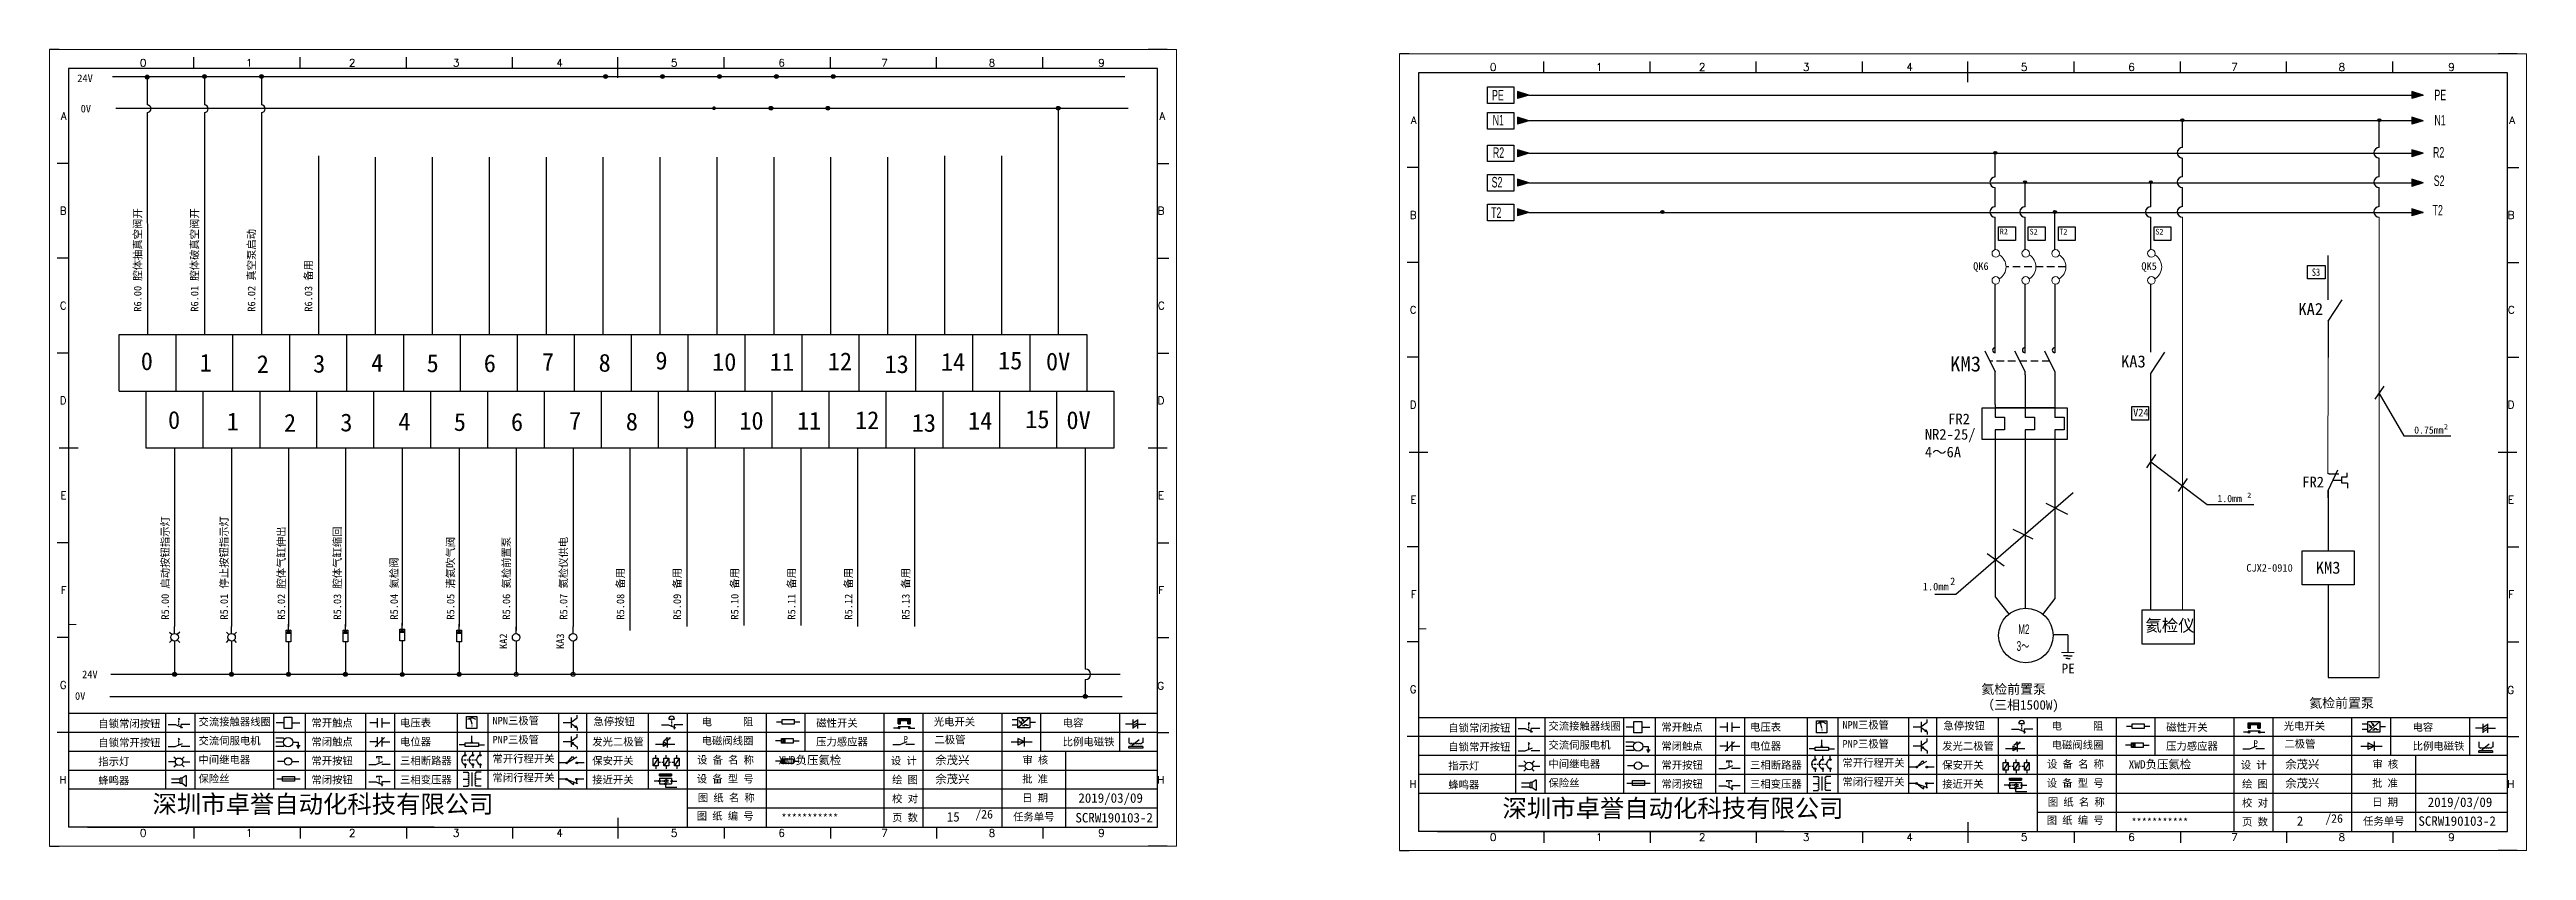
# Model space of a CAD drawing. Header units: millimetres. Extents: x -300 to 4617, y -106 to 3179.
# Drawn here: x 1324 to 1977, y 2968 to 3179 of the extents above; entities that cross this region are included whole.
import ezdxf
from ezdxf.enums import TextEntityAlignment as Align

# ---------------------------------------------------------------- set-up
doc = ezdxf.new("R2010")
doc.units = ezdxf.units.MM
doc.linetypes.add('ACISOWELD', pattern=[3, 2, -1])
for name, color, linetype in [('AE_BOR', 1, 'Continuous'), ('MISC', 2, 'Continuous'), ('SYMS', 7, 'Continuous')]:
    doc.layers.add(name, color=color, linetype=linetype)
doc.styles.get("Standard").update_dxf_attribs({"font": ''})
doc.styles.add('WD', font='romans.shx', dxfattribs={"width": 0.8, "bigfont": 'gbcbig.shx'})
doc.styles.add('样式 0', font='')
doc.styles.add('样式 2', font='')
doc.styles.add('样式 8', font='arial.ttf', dxfattribs={"width": 0.6, "height": 2.5})
doc.styles.add('汉字', font='')
doc.styles.get('Standard').set_extended_font_data('SimSun')
doc.styles.get('样式 0').set_extended_font_data('KaiTi_GB2312')
doc.styles.get('样式 2').set_extended_font_data('NSimSun')
doc.styles.get('汉字').set_extended_font_data('新宋体')

msp = doc.modelspace()

# ---------------------------------------------------------------- texts
at = {"color": 7, "style": '汉字'}
for s, p in [('QK6', (1832.817, 3121.737)), ('QK5', (1877.15, 3121.736))]:
    msp.add_text(s, height=2, dxfattribs=at).set_placement(p, align=Align.MIDDLE_CENTER)
at = {"color": 7}
for s, p in [('0.75mm', (1947.016, 3077.579)), ('1.0mm', (1895.162, 3059.534))]:
    msp.add_text(s, height=1.89, dxfattribs=at).set_placement(p)
for s, p in [('15', (1560.289, 2975.34)), ('2', (1916.066, 2974.221))]:
    msp.add_text(s, height=2.5).set_placement(p)
at = {"color": 0, "lineweight": -2, "attachment_point": 1}
for s, insert, char_height, width in [('0V', (1332.029, 3164.245), 2, 14.27309), ('0', (1347.872, 3099.036), 4.706, 7.20347), ('1', (1363.369, 3098.631), 4.706, 7.20347), ('2', (1378.43, 3098.272), 4.706, 7.20347), ('3', (1393.292, 3098.377), 4.706, 7.20347), ('4', (1408.593, 3098.616), 4.706, 7.20347), ('5', (1423.199, 3098.496), 4.706, 7.20347), ('6', (1438.26, 3098.496), 4.706, 7.20347), ('7', (1453.587, 3098.856), 4.706, 7.20347), ('8', (1468.529, 3098.617), 4.706, 7.20347), ('9', (1483.489, 3099.214), 4.706, 7.20347), ('10', (1498.431, 3098.856), 4.7064, 7.20347), ('11', (1513.637, 3098.86), 4.7064, 7.20347), ('12', (1528.938, 3098.98), 4.7064, 7.20347), ('13', (1543.88, 3098.263), 4.7064, 7.20347), ('14', (1558.731, 3098.862), 4.7064, 7.20347), ('15', (1573.792, 3099.221), 4.7064, 7.20347), ('0V', (1586.423, 3098.953), 4.7064, 7.20347), ('0', (1355.038, 3083.546), 4.706, 7.20347), ('1', (1370.534, 3083.141), 4.706, 7.20347), ('2', (1385.596, 3082.783), 4.706, 7.20347), ('3', (1400.458, 3082.887), 4.706, 7.20347), ('4', (1415.758, 3083.126), 4.706, 7.20347), ('5', (1430.364, 3083.007), 4.706, 7.20347), ('6', (1445.426, 3083.007), 4.706, 7.20347), ('7', (1460.753, 3083.366), 4.706, 7.20347), ('8', (1475.695, 3083.127), 4.706, 7.20347), ('9', (1490.654, 3083.724), 4.706, 7.20347), ('10', (1505.597, 3083.366), 4.7064, 7.20347), ('11', (1520.803, 3083.37), 4.7064, 7.20347), ('12', (1536.103, 3083.49), 4.7064, 7.20347), ('13', (1551.045, 3082.773), 4.7064, 7.20347), ('14', (1565.896, 3083.373), 4.7064, 7.20347), ('15', (1580.958, 3083.731), 4.7064, 7.20347), ('0V', (1591.814, 3083.492), 4.7064, 7.20347), ('24V', (1332.404, 3015.123), 2, 14.27309)]:
    msp.add_mtext(s, dxfattribs=dict(at, insert=insert, char_height=char_height, width=width))
at = {"color": 7, "attachment_point": 1}
for s, insert, char_height, width, style in [('N1', (1704.145, 3161.605), 2.772, 4.96666, '样式 8'), ('N1', (1952.345, 3161.587), 2.772, 4.96666, '样式 8'), ('R2', (1704.208, 3153.042), 2.772, 4.96666, '样式 8'), ('R2', (1951.97, 3153.111), 2.772, 15.27425, '样式 8'), ('S2', (1703.878, 3145.241), 2.772, 4.96666, '样式 8'), ('S2', (1952.161, 3145.627), 2.772, 19.43687, '样式 8'), ('T2', (1703.729, 3137.235), 2.772, 4.96666, '样式 8'), ('T2', (1951.856, 3137.853), 2.772, 15.27425, '样式 8'), ('KA2', (1916.494, 3112.026), 3.185, 7.10735, '样式 0'), ('KA3', (1869.752, 3098.213), 3.185, 7.10735, '样式 0'), ('\\pi0.45543;KM3', (1920.627, 3043.852), 3.185, 7.31625, '样式 2'), ('氦检仪', (1876.141, 3028.606), 3.185, 18.06581, '样式 2'), ('{\\f|b0|i0|c2|p2;3\\fSimSun|b0|i0|c134|p2;～}', (1842.237, 3022.879), 2.56, 9.87863, '样式 8'), ('M2', (1842.652, 3027.29), 2.56, 8.7428, '样式 8')]:
    msp.add_mtext(s, dxfattribs=dict(at, insert=insert, char_height=char_height, width=width, style=style))
at = {"color": 0, "lineweight": -2, "char_height": 2, "width": 71.79445, "attachment_point": 1, "rotation": 90}
for s, insert in [('{\\C256;R6.00 腔体抽真空阀开}', (1346.049, 3109.73)), ('{\\C256;R6.01 腔体破真空阀开}', (1361.049, 3109.73)), ('{\\C256;R6.02 真空泵启动}', (1376.049, 3109.73)), ('{\\C256;R6.03 备用}', (1391.049, 3109.73)), ('{\\C256;R5.00 启动按钮指示灯}', (1353.289, 3028.571)), ('{\\C256;R5.01 停止按钮指示灯}', (1368.817, 3028.571)), ('{\\C256;R5.02 腔体气缸伸出}', (1383.906, 3028.571)), ('{\\C256;R5.03 腔体气缸缩回}', (1398.666, 3028.571)), ('{\\C256;R5.05 清氦吹气阀}', (1428.516, 3028.571)), ('{\\C256;R5.06 氦检前置泵}', (1443.217, 3028.571)), ('{\\C256;R5.07 氦检仪供电}', (1458.279, 3028.571)), ('{\\C256;R5.04 氦检阀}', (1413.622, 3028.571)), ('{\\C256;R5.08 备用}', (1473.272, 3028.571)), ('{\\C256;R5.09 备用}', (1488.214, 3028.571)), ('{\\C256;R5.10 备用}', (1503.386, 3028.571)), ('{\\C256;R5.11 备用}', (1518.382, 3028.571)), ('{\\C256;R5.12 备用}', (1533.378, 3028.571)), ('{\\C256;R5.13 备用}', (1548.469, 3028.571))]:
    msp.add_mtext(s, dxfattribs=dict(at, insert=insert))
at = {"color": 7, "attachment_point": 1}
for s, insert, char_height, width in [('2', (1954.866, 3080.103), 1.35, 2.39904), ('2', (1903.012, 3062.058), 1.35, 2.39904), ('氦检前置泵', (1919.338, 3007.835), 2.5, 47.49761), ('{\\fKaiTi_GB2312|b0|i0|c134|p49;XWD负压氦检}', (1515.969, 2992.627), 2.2, 26.57668), ('余茂兴', (1557.255, 2992.627), 2.2, 15.31746), ('{\\fKaiTi_GB2312|b0|i0|c134|p49;XWD负压氦检}', (1871.746, 2991.508), 2.2, 26.57668), ('余茂兴', (1913.032, 2991.508), 2.2, 15.31746), ('余茂兴', (1557.255, 2987.627), 2.2, 15.31746), ('余茂兴', (1913.032, 2986.508), 2.2, 15.31746)]:
    msp.add_mtext(s, dxfattribs=dict(at, insert=insert, char_height=char_height, width=width))
at = {"char_height": 2, "width": 7.10735, "attachment_point": 1, "rotation": 90, "style": '样式 0'}
for s, insert in [('KA2', (1442.424, 3020.829)), ('KA3', (1457.424, 3020.829))]:
    msp.add_mtext(s, dxfattribs=dict(at, insert=insert))
at = {"color": 7, "lineweight": -2}
for s, insert, char_height, width, attachment_point in [('{PE}', (1854.088, 3016.931), 2.5415, 5.69717, 1), ('深圳市卓誉自动化科技有限公司', (1350.958, 2982.299), 4.70644, 96.11383, 1), ('{\\C256;***********}', (1524.183, 2976.328), 2, 31.04816, 5), ('深圳市卓誉自动化科技有限公司', (1706.735, 2981.181), 4.70644, 96.11383, 1), ('{\\C256;***********}', (1879.96, 2975.209), 2, 31.04816, 5)]:
    msp.add_mtext(s, dxfattribs=dict(at, insert=insert, char_height=char_height, width=width, attachment_point=attachment_point))
at = {"insert": (1832.92, 3011.494), "char_height": 2.5, "width": 23.05006, "attachment_point": 1}
msp.add_mtext('氦检前置泵\\P（三相1500W)', dxfattribs=at)
at = {"color": 7, "char_height": 2, "attachment_point": 1, "style": '汉字'}
for s, insert in [('{\\fKaiTi_GB2312|b0|i0|c134|p49;交流接触器线圈}', (1363.076, 3002.637)), ('{\\fKaiTi_GB2312|b0|i0|c134|p49;NPN三极管}', (1440.555, 3002.92)), ('{\\fKaiTi_GB2312|b0|i0|c134|p49;急停按钮}', (1467.177, 3002.707)), ('{\\fKaiTi_GB2312|b0|i0|c134|p49;电      阻}', (1495.683, 3002.635)), ('{\\fKaiTi_GB2312|b0|i0|c134|p49;光电开关}', (1556.844, 3002.637)), ('{\\fKaiTi_GB2312|b0|i0|c134|p49;自锁常闭按钮}', (1336.681, 3002.143)), ('{\\fKaiTi_GB2312|b0|i0|c134|p49;自锁常开按钮}', (1336.681, 2997.143)), ('{\\fKaiTi_GB2312|b0|i0|c134|p49;交流伺服电机}', (1363.076, 2997.637)), ('{\\fKaiTi_GB2312|b0|i0|c134|p49;常开触点}', (1392.829, 3002.349)), ('{\\fKaiTi_GB2312|b0|i0|c134|p49;常闭触点}', (1392.829, 2997.349)), ('{\\fKaiTi_GB2312|b0|i0|c134|p49;电压表}', (1416.189, 3002.359)), ('{\\fKaiTi_GB2312|b0|i0|c134|p49;电位器}', (1416.189, 2997.359)), ('{\\fKaiTi_GB2312|b0|i0|c134|p49;PNP三极管}', (1440.555, 2997.92)), ('{\\fKaiTi_GB2312|b0|i0|c134|p49;发光二极管}', (1466.844, 2997.349)), ('{\\fKaiTi_GB2312|b0|i0|c134|p49;电磁阀线圈}', (1495.683, 2997.635)), ('{\\fKaiTi_GB2312|b0|i0|c134|p49;压力感应器}', (1525.841, 2997.359)), ('{\\fKaiTi_GB2312|b0|i0|c134|p49;磁性开关}', (1525.894, 3002.299)), ('{\\fKaiTi_GB2312|b0|i0|c134|p49;二极管}', (1557.026, 2997.92)), ('{\\fKaiTi_GB2312|b0|i0|c134|p49;比例电磁铁}', (1590.82, 2997.349)), ('{\\fKaiTi_GB2312|b0|i0|c134|p49;电容}', (1590.82, 3002.349)), ('{\\fKaiTi_GB2312|b0|i0|c134|p49;自锁常闭按钮}', (1692.458, 3001.024)), ('{\\fKaiTi_GB2312|b0|i0|c134|p49;自锁常开按钮}', (1692.458, 2996.024)), ('{\\fKaiTi_GB2312|b0|i0|c134|p49;交流接触器线圈}', (1718.852, 3001.518)), ('{\\fKaiTi_GB2312|b0|i0|c134|p49;交流伺服电机}', (1718.852, 2996.518)), ('{\\fKaiTi_GB2312|b0|i0|c134|p49;常开触点}', (1748.606, 3001.231)), ('{\\fKaiTi_GB2312|b0|i0|c134|p49;常闭触点}', (1748.606, 2996.231)), ('{\\fKaiTi_GB2312|b0|i0|c134|p49;电压表}', (1771.966, 3001.24)), ('{\\fKaiTi_GB2312|b0|i0|c134|p49;电位器}', (1771.966, 2996.24)), ('{\\fKaiTi_GB2312|b0|i0|c134|p49;NPN三极管}', (1796.332, 3001.802)), ('{\\fKaiTi_GB2312|b0|i0|c134|p49;PNP三极管}', (1796.332, 2996.802)), ('{\\fKaiTi_GB2312|b0|i0|c134|p49;发光二极管}', (1822.621, 2996.23)), ('{\\fKaiTi_GB2312|b0|i0|c134|p49;急停按钮}', (1822.954, 3001.589)), ('{\\fKaiTi_GB2312|b0|i0|c134|p49;电      阻}', (1851.46, 3001.517)), ('{\\fKaiTi_GB2312|b0|i0|c134|p49;电磁阀线圈}', (1851.46, 2996.517)), ('{\\fKaiTi_GB2312|b0|i0|c134|p49;压力感应器}', (1881.618, 2996.24)), ('{\\fKaiTi_GB2312|b0|i0|c134|p49;磁性开关}', (1881.671, 3001.18)), ('{\\fKaiTi_GB2312|b0|i0|c134|p49;光电开关}', (1912.621, 3001.518)), ('{\\fKaiTi_GB2312|b0|i0|c134|p49;二极管}', (1912.803, 2996.802)), ('{\\fKaiTi_GB2312|b0|i0|c134|p49;比例电磁铁}', (1946.597, 2996.23)), ('{\\fKaiTi_GB2312|b0|i0|c134|p49;电容}', (1946.597, 3001.23)), ('{\\fKaiTi_GB2312|b0|i0|c134|p49;指示灯}', (1336.681, 2992.143)), ('{\\fKaiTi_GB2312|b0|i0|c134|p49;中间继电器}', (1363.076, 2992.637)), ('{\\fKaiTi_GB2312|b0|i0|c134|p49;常开按钮}', (1392.829, 2992.349)), ('{\\fKaiTi_GB2312|b0|i0|c134|p49;三相断路器}', (1416.189, 2992.359)), ('{\\fKaiTi_GB2312|b0|i0|c134|p49;常开行程开关}', (1440.555, 2992.92)), ('{\\fKaiTi_GB2312|b0|i0|c134|p49;保安开关}', (1466.844, 2992.349)), ('{\\fKaiTi_GB2312|b0|i0|c134|p0;设 备 名 称}', (1494.476, 2992.583)), ('{\\fKaiTi_GB2312|b0|i0|c134|p0;设 计}', (1545.543, 2992.368)), ('{\\fKaiTi_GB2312|b0|i0|c134|p0;审 核}', (1580.211, 2992.577)), ('{\\fKaiTi_GB2312|b0|i0|c134|p49;指示灯}', (1692.458, 2991.024)), ('{\\fKaiTi_GB2312|b0|i0|c134|p49;中间继电器}', (1718.852, 2991.518)), ('{\\fKaiTi_GB2312|b0|i0|c134|p49;常开按钮}', (1748.606, 2991.231)), ('{\\fKaiTi_GB2312|b0|i0|c134|p49;三相断路器}', (1771.966, 2991.24)), ('{\\fKaiTi_GB2312|b0|i0|c134|p49;常开行程开关}', (1796.332, 2991.802)), ('{\\fKaiTi_GB2312|b0|i0|c134|p49;保安开关}', (1822.621, 2991.23)), ('{\\fKaiTi_GB2312|b0|i0|c134|p0;设 备 名 称}', (1850.253, 2991.465)), ('{\\fKaiTi_GB2312|b0|i0|c134|p0;设 计}', (1901.32, 2991.249)), ('{\\fKaiTi_GB2312|b0|i0|c134|p0;审 核}', (1935.988, 2991.459)), ('{\\fKaiTi_GB2312|b0|i0|c134|p49;蜂鸣器}', (1336.681, 2987.143)), ('{\\fKaiTi_GB2312|b0|i0|c134|p49;保险丝}', (1363.076, 2987.637)), ('{\\fKaiTi_GB2312|b0|i0|c134|p49;常闭按钮}', (1392.829, 2987.349)), ('{\\fKaiTi_GB2312|b0|i0|c134|p49;三相变压器}', (1416.189, 2987.359)), ('{\\fKaiTi_GB2312|b0|i0|c134|p49;常闭行程开关}', (1440.555, 2987.92)), ('{\\fKaiTi_GB2312|b0|i0|c134|p49;接近开关}', (1466.844, 2987.349)), ('{\\fKaiTi_GB2312|b0|i0|c134|p0;设 备 型 号}', (1494.401, 2987.583)), ('{\\fKaiTi_GB2312|b0|i0|c134|p0;绘 图}', (1545.871, 2987.368)), ('{\\fKaiTi_GB2312|b0|i0|c134|p0;批 准}', (1580.141, 2987.577)), ('{\\fKaiTi_GB2312|b0|i0|c134|p49;蜂鸣器}', (1692.458, 2986.024)), ('{\\fKaiTi_GB2312|b0|i0|c134|p49;保险丝}', (1718.852, 2986.518)), ('{\\fKaiTi_GB2312|b0|i0|c134|p49;常闭按钮}', (1748.606, 2986.231)), ('{\\fKaiTi_GB2312|b0|i0|c134|p49;三相变压器}', (1771.966, 2986.24)), ('{\\fKaiTi_GB2312|b0|i0|c134|p49;常闭行程开关}', (1796.332, 2986.802)), ('{\\fKaiTi_GB2312|b0|i0|c134|p49;接近开关}', (1822.621, 2986.23)), ('{\\fKaiTi_GB2312|b0|i0|c134|p0;设 备 型 号}', (1850.178, 2986.465)), ('{\\fKaiTi_GB2312|b0|i0|c134|p0;绘 图}', (1901.648, 2986.249)), ('{\\fKaiTi_GB2312|b0|i0|c134|p0;批 准}', (1935.918, 2986.459)), ('{\\fKaiTi_GB2312|b0|i0|c134|p0;图 纸 编 号}', (1494.387, 2977.8)), ('{\\fKaiTi_GB2312|b0|i0|c134|p0;图 纸 名 称}', (1494.685, 2982.583)), ('{\\fKaiTi_GB2312|b0|i0|c134|p0;校 对}', (1545.871, 2982.368)), ('{\\fKaiTi_GB2312|b0|i0|c134|p0;页 数}', (1545.871, 2977.368)), ('{\\fKaiTi_GB2312|b0|i0|c134|p0;任务单号}', (1577.765, 2977.577)), ('{\\fKaiTi_GB2312|b0|i0|c134|p0;日 期}', (1580.141, 2982.577)), ('{\\fKaiTi_GB2312|b0|i0|c134|p0;图 纸 编 号}', (1850.164, 2976.682)), ('{\\fKaiTi_GB2312|b0|i0|c134|p0;图 纸 名 称}', (1850.462, 2981.465)), ('{\\fKaiTi_GB2312|b0|i0|c134|p0;校 对}', (1901.648, 2981.249)), ('{\\fKaiTi_GB2312|b0|i0|c134|p0;任务单号}', (1933.541, 2976.459)), ('{\\fKaiTi_GB2312|b0|i0|c134|p0;日 期}', (1935.918, 2981.459)), ('{\\fKaiTi_GB2312|b0|i0|c134|p0;页 数}', (1901.648, 2976.249))]:
    msp.add_mtext(s, dxfattribs=dict(at, insert=insert))
at = {"color": 7, "linetype": 'ByBlock', "lineweight": -2, "char_height": 4.26888, "width": 20.81025, "attachment_point": 5}
for insert in [(1566.458, 2976.989), (1922.235, 2975.87)]:
    msp.add_mtext('  {\\H0.53119x; /26}', dxfattribs=dict(at, insert=insert))
at = {"char_height": 2.5, "attachment_point": 1}
for s, width, insert in [('SCRW190103-2', 17.94616, (1594.192, 2977.592)), ('2019/03/09', 15.27785, (1594.968, 2982.786)), ('SCRW190103-2', 17.94616, (1948.129, 2976.714)), ('2019/03/09', 15.27785, (1950.586, 2981.68))]:
    msp.add_mtext_dynamic_manual_height_columns(s, width=width, gutter_width=12.5, heights=[0], dxfattribs=dict(at, insert=insert))
at = {"layer": 'AE_BOR', "color": 7, "style": 'WD'}
for s, p in [('0', (1348.492, 3174.328)), ('1', (1376.417, 3174.328)), ('2', (1403.567, 3174.328)), ('3', (1430.967, 3174.328)), ('4', (1458.268, 3174.328)), ('5', (1488.417, 3174.328)), ('6', (1516.762, 3174.328)), ('7', (1543.859, 3174.328)), ('8', (1572.189, 3174.328)), ('9', (1601.053, 3174.328)), ('0', (1704.269, 3173.209)), ('1', (1732.194, 3173.209)), ('2', (1759.344, 3173.209)), ('3', (1786.744, 3173.209)), ('4', (1814.045, 3173.209)), ('5', (1844.194, 3173.209)), ('6', (1872.539, 3173.209)), ('7', (1899.636, 3173.209)), ('8', (1927.966, 3173.209)), ('9', (1956.83, 3173.209)), ('0', (1348.492, 2971.328)), ('1', (1376.417, 2971.328)), ('2', (1403.567, 2971.328)), ('3', (1430.967, 2971.328)), ('4', (1458.268, 2971.328)), ('5', (1488.417, 2971.328)), ('6', (1516.762, 2971.328)), ('7', (1543.859, 2971.328)), ('8', (1572.189, 2971.328)), ('9', (1601.053, 2971.328)), ('0', (1704.269, 2970.209)), ('1', (1732.194, 2970.209)), ('2', (1759.344, 2970.209)), ('3', (1786.744, 2970.209)), ('4', (1814.045, 2970.209)), ('5', (1844.194, 2970.209)), ('6', (1872.539, 2970.209)), ('7', (1899.636, 2970.209)), ('8', (1927.966, 2970.209)), ('9', (1956.83, 2970.209))]:
    msp.add_text(s, height=2, dxfattribs=at).set_placement(p, align=Align.CENTER)
for s, p in [('A', (1328.325, 3161.328)), ('A', (1617.849, 3161.328)), ('A', (1684.102, 3160.209)), ('A', (1973.626, 3160.209)), ('B', (1328.325, 3136.328)), ('B', (1617.658, 3136.328)), ('B', (1684.102, 3135.209)), ('B', (1973.435, 3135.209)), ('C', (1328.325, 3111.328)), ('C', (1617.754, 3111.328)), ('C', (1684.102, 3110.209)), ('C', (1973.531, 3110.209)), ('D', (1328.325, 3086.328)), ('D', (1617.658, 3086.328)), ('D', (1684.102, 3085.209)), ('D', (1973.435, 3085.209)), ('E', (1328.325, 3061.328)), ('E', (1617.563, 3061.328)), ('E', (1684.102, 3060.209)), ('E', (1973.34, 3060.209)), ('F', (1328.325, 3036.328)), ('F', (1617.563, 3036.328)), ('F', (1617.563, 3036.328)), ('F', (1684.102, 3035.209)), ('F', (1973.34, 3035.209)), ('F', (1973.34, 3035.209)), ('G', (1328.325, 3011.328)), ('G', (1617.563, 3011.109)), ('G', (1684.102, 3010.209)), ('G', (1973.34, 3009.99)), ('H', (1328.325, 2986.328)), ('H', (1617.658, 2986.328)), ('H', (1684.102, 2985.209)), ('H', (1973.435, 2985.209))]:
    msp.add_text(s, height=2, dxfattribs=at).set_placement(p, align=Align.MIDDLE_RIGHT)
at = {"layer": 'MISC', "color": 0, "char_height": 2, "width": 5.01683, "attachment_point": 1, "style": '样式 0'}
for s, insert in [('24V', (1331.136, 3172.269)), ('0V', (1330.528, 3009.424))]:
    msp.add_mtext(s, dxfattribs=dict(at, insert=insert))
at = {"layer": 'MISC', "color": 7, "attachment_point": 1}
for s, insert, char_height, width, style in [('PE', (1703.981, 3168.17), 2.772, 4.96666, '样式 8'), ('PE', (1952.345, 3168.24), 2.772, 4.96666, '样式 8'), ('R2', (1837.796, 3131.619), 1.5, 5.01683, '样式 0'), ('S2', (1845.662, 3131.566), 1.5, 5.01683, '样式 0'), ('T2', (1853.484, 3131.568), 1.5, 5.01683, '样式 0'), ('S2', (1878.801, 3131.566), 1.5, 5.01683, '样式 0'), ('{\\W0.7;S3}', (1920.031, 3121.129), 2, 3.31882, '样式 0'), ('KM3', (1824.693, 3097.969), 4, 5.01683, '样式 0'), ('FR2', (1824.207, 3082.86), 2.8, 5.01683, '样式 0'), ('V24', (1872.938, 3084.152), 2, 5.01683, '样式 0'), ('NR2-25/\\P4{\\fSimSun|b0|i0|c134|p2;～}6A', (1818.057, 3078.801), 2.8, 20.46786, '样式 0'), ('FR2', (1917.527, 3066.238), 2.8, 5.01683, '样式 0'), ('{\\fSimSun|b0|i0|c134|p49;CJX2-0910}', (1902.767, 3043.199), 2, 9.93959, '样式 0'), ('1.0mm', (1817.51, 3038.268), 2, 5.01683, '样式 0'), ('2', (1824.707, 3039.651), 2, 5.01683, '样式 0')]:
    msp.add_mtext(s, dxfattribs=dict(at, insert=insert, char_height=char_height, width=width, style=style))

# ---------------------------------------------------------------- blocks, each defined once
blk = doc.blocks.new('磁性开关')
at = {"linetype": 'ByBlock'}
h = blk.add_hatch(dxfattribs=at)
h.set_pattern_fill('ANSI31', color=256, scale=0.1, style=0)
h.paths.add_polyline_path([(-1910.88, -776.69), (-1910.88, -775.29), (-1907.69, -775.29), (-1907.69, -776.69), (-1908.31, -776.69), (-1908.31, -775.79), (-1910.25, -775.79), (-1910.25, -776.69)])
for p, q in [((-1910.88, -776.69), (-1910.88, -775.29)), ((-1910.88, -775.29), (-1907.69, -775.29)), ((-1910.88, -776.69), (-1910.25, -776.69)), ((-1910.25, -776.69), (-1910.25, -775.79)), ((-1910.25, -775.79), (-1908.31, -775.79)), ((-1908.31, -776.69), (-1908.31, -775.79)), ((-1908.31, -776.69), (-1907.69, -776.69)), ((-1907.69, -775.29), (-1907.69, -776.69)), ((-1910.91, -777.81), (-1912.09, -777.81)), ((-1910.88, -777.39), (-1907.69, -777.39)), ((-1907.66, -777.81), (-1906.48, -777.81))]:
    blk.add_line(p, q, dxfattribs=at)
for centre in [(-1910.68, -777.81), (-1907.88, -777.81)]:
    blk.add_circle(centre, 0.225, dxfattribs=at)
blk = doc.blocks.new('*U94')
at = {"linetype": 'ByBlock'}
for p, q in [((-1911.92, -782.07), (-1910.06, -782.07)), ((-1910.06, -782.07), (-1908.18, -782.88)), ((-1909.23, -780.45), (-1909.23, -780.67)), ((-1909.23, -780.45), (-1908.92, -780.84)), ((-1909.23, -780.84), (-1909.23, -781.05)), ((-1909.23, -781.23), (-1909.23, -781.44)), ((-1909.23, -781.61), (-1909.23, -781.83)), ((-1909.23, -782), (-1909.23, -782.21)), ((-1909.23, -782.38), (-1909.23, -782.43)), ((-1908.52, -783.07), (-1908.52, -782.07)), ((-1906.25, -782.07), (-1908.52, -782.07))]:
    blk.add_line(p, q, dxfattribs=at)
blk = doc.blocks.new('*U95')
at = {"linetype": 'ByBlock'}
for p, q in [((-1911.92, -792.89), (-1910.06, -792.89)), ((-1910.06, -792.89), (-1908.18, -792.08)), ((-1908.88, -791.17), (-1909.23, -790.71)), ((-1909.23, -790.71), (-1909.23, -790.92)), ((-1909.23, -791.09), (-1909.23, -791.31)), ((-1909.23, -791.48), (-1909.23, -791.69)), ((-1909.23, -791.86), (-1909.23, -792.08)), ((-1909.23, -792.25), (-1909.23, -792.47)), ((-1906.25, -792.89), (-1908.52, -792.89))]:
    blk.add_line(p, q, dxfattribs=at)
blk = doc.blocks.new('蜂鸣器')
at = {"linetype": 'ByBlock'}
for p, q in [((-1908.25, -796.26), (-1908.8, -796.26)), ((-1908.8, -797.68), (-1908.8, -796.26)), ((-1907.17, -795.53), (-1908.25, -796.26)), ((-1908.25, -797.68), (-1908.25, -796.26)), ((-1907.17, -795.53), (-1907.17, -798.41)), ((-1908.8, -796.48), (-1911.01, -796.48)), ((-1908.8, -797.46), (-1911.01, -797.46)), ((-1908.25, -797.68), (-1908.8, -797.68)), ((-1907.17, -798.41), (-1908.25, -797.68))]:
    blk.add_line(p, q, dxfattribs=at)
blk = doc.blocks.new('指示灯')
at = {"linetype": 'ByBlock'}
for p, q in [((-1854.62, -775.59), (-1853.97, -776.23)), ((-1851.9, -775.59), (-1852.54, -776.23)), ((-1854.25, -776.92), (-1856.06, -776.92)), ((-1854.62, -778.25), (-1853.97, -777.61)), ((-1851.9, -778.25), (-1852.54, -777.61)), ((-1852.26, -776.92), (-1850.45, -776.92))]:
    blk.add_line(p, q, dxfattribs=at)
blk.add_circle((-1853.26, -776.92), 0.992, dxfattribs=at)
blk = doc.blocks.new('光电开关')
at = {"linetype": 'ByBlock'}
h = blk.add_hatch(dxfattribs=at)
h.set_pattern_fill('ANSI31', color=256, scale=0.01, style=0)
h.set_pattern_definition([(45, (0.172267, 0), (-0.0224506403, 0.0224506403), [])])
h.paths.add_polyline_path([(-1882.44, -776.34), (-1882.5, -775.91), (-1882.68, -776.07)])
h.paths.add_polyline_path([(-1882.86, -776.23), (-1882.44, -776.34), (-1882.68, -776.07)])
h.paths.add_polyline_path([(-1883.05, -776.88), (-1883.11, -776.45), (-1883.29, -776.61)])
h.paths.add_polyline_path([(-1883.47, -776.77), (-1883.05, -776.88), (-1883.29, -776.61)])
for p, q in [((-1884.01, -775.96), (-1885.56, -775.96)), ((-1880.91, -775.3), (-1884.01, -778.05)), ((-1883.75, -776.09), (-1883.05, -776.88)), ((-1883.11, -776.45), (-1883.47, -776.77)), ((-1883.05, -776.88), (-1883.47, -776.77)), ((-1883.14, -775.55), (-1882.44, -776.34)), ((-1883.05, -776.88), (-1883.11, -776.45)), ((-1882.5, -775.91), (-1882.86, -776.23)), ((-1882.44, -776.34), (-1882.86, -776.23)), ((-1882.44, -776.34), (-1882.5, -775.91)), ((-1879.37, -776.67), (-1880.91, -776.67)), ((-1884.01, -777.39), (-1885.56, -777.39)), ((-1882.78, -777.47), (-1882.23, -777.47)), ((-1882.23, -777.47), (-1882.23, -777.14)), ((-1882.23, -777.14), (-1881.78, -777.14)), ((-1881.78, -777.47), (-1881.78, -777.14)), ((-1881.23, -777.47), (-1881.78, -777.47))]:
    blk.add_line(p, q, dxfattribs=at)
blk.add_lwpolyline([(-1884.01, -775.3), (-1880.91, -775.3), (-1880.91, -778.05), (-1884.01, -778.05)], close=True, dxfattribs=at)
blk = doc.blocks.new('交流接触器线圈')
at = {"linetype": 'ByBlock'}
for p, q in [((-1880.82, -781.77), (-1882.87, -781.77)), ((-1878.72, -781.77), (-1876.67, -781.77))]:
    blk.add_line(p, q, dxfattribs=at)
blk.add_lwpolyline([(-1880.82, -780.28), (-1878.72, -780.28), (-1878.72, -783.26), (-1880.82, -783.26)], close=True, dxfattribs=at)
blk = doc.blocks.new('交流伺服电机')
at = {"linetype": 'ByBlock'}
for p, q in [((-1880.97, -785.75), (-1882.94, -785.75)), ((-1880.97, -786.85), (-1882.94, -786.85)), ((-1880.97, -787.94), (-1882.94, -787.94)), ((-1880.97, -785.75), (-1880.65, -786.03)), ((-1880.97, -787.94), (-1880.65, -787.67)), ((-1878.49, -786.85), (-1877.07, -786.85)), ((-1877.54, -787.72), (-1876.59, -787.72)), ((-1877.38, -788.01), (-1876.75, -788.01)), ((-1877.23, -788.29), (-1876.9, -788.29)), ((-1877.07, -786.85), (-1877.07, -787.72))]:
    blk.add_line(p, q, dxfattribs=at)
blk.add_circle((-1879.73, -786.85), 1.24, dxfattribs=at)
blk = doc.blocks.new('中间继电器')
at = {"linetype": 'ByBlock'}
for p, q in [((-1880.72, -791.92), (-1882.54, -791.92)), ((-1878.74, -791.92), (-1876.92, -791.92))]:
    blk.add_line(p, q, dxfattribs=at)
blk.add_circle((-1879.73, -791.92), 0.992, dxfattribs=at)
blk = doc.blocks.new('保险丝')
at = {"linetype": 'ByBlock'}
blk.add_line((-1882.72, -796.49), (-1876.55, -796.49), dxfattribs=at)
blk.add_lwpolyline([(-1881.2, -795.86), (-1878.06, -795.86), (-1878.06, -797.12), (-1881.2, -797.12)], close=True, dxfattribs=at)
blk = doc.blocks.new('常开按钮')
at = {"linetype": 'ByBlock'}
for p, q in [((-1911.92, -787.73), (-1910.06, -787.73)), ((-1910.06, -787.73), (-1908.18, -786.93)), ((-1909.9, -785.68), (-1908.56, -785.68)), ((-1909.9, -785.68), (-1909.9, -786.07)), ((-1909.23, -785.68), (-1909.23, -785.89)), ((-1909.23, -786.06), (-1909.23, -786.28)), ((-1909.23, -786.45), (-1909.23, -786.67)), ((-1909.23, -786.84), (-1909.23, -787.05)), ((-1909.23, -787.22), (-1909.23, -787.38)), ((-1908.56, -785.68), (-1908.56, -786.07)), ((-1906.25, -787.73), (-1908.52, -787.73))]:
    blk.add_line(p, q, dxfattribs=at)
blk = doc.blocks.new('常开触点')
at = {"linetype": 'ByBlock'}
for p, q in [((-1853.82, -781.77), (-1855.88, -781.77)), ((-1853.82, -782.99), (-1853.82, -780.56)), ((-1852.6, -782.99), (-1852.6, -780.56)), ((-1852.6, -781.77), (-1850.55, -781.77))]:
    blk.add_line(p, q, dxfattribs=at)
blk = doc.blocks.new('常闭触点')
at = {"linetype": 'ByBlock'}
for p, q in [((-1853.82, -786.77), (-1855.88, -786.77)), ((-1852.01, -785.66), (-1854.43, -788.1)), ((-1853.82, -787.99), (-1853.82, -785.56)), ((-1852.6, -787.99), (-1852.6, -785.56)), ((-1852.6, -786.77), (-1850.55, -786.77))]:
    blk.add_line(p, q, dxfattribs=at)
blk = doc.blocks.new('常闭按钮')
at = {"linetype": 'ByBlock'}
for p, q in [((-1856.13, -792.28), (-1854.28, -792.28)), ((-1854.28, -792.28), (-1852.4, -793.09)), ((-1854.11, -790.83), (-1852.77, -790.83)), ((-1854.11, -790.83), (-1854.11, -791.22)), ((-1853.44, -790.83), (-1853.44, -791.04)), ((-1853.44, -791.21), (-1853.44, -791.43)), ((-1853.44, -791.6), (-1853.44, -791.82)), ((-1853.44, -791.99), (-1853.44, -792.2)), ((-1853.44, -792.37), (-1853.44, -792.53)), ((-1852.77, -790.83), (-1852.77, -791.22)), ((-1850.47, -792.28), (-1852.73, -792.28)), ((-1852.73, -792.28), (-1852.73, -793.43))]:
    blk.add_line(p, q, dxfattribs=at)
blk = doc.blocks.new('电磁阀线圈')
at = {"linetype": 'ByBlock'}
for p, q in [((-1854.61, -795.92), (-1853.75, -797.16)), ((-1853.75, -795.92), (-1854.61, -797.16)), ((-1853.75, -795.92), (-1853.75, -797.16)), ((-1854.61, -796.54), (-1856.17, -796.54)), ((-1851.53, -796.54), (-1849.97, -796.54))]:
    blk.add_line(p, q, dxfattribs=at)
blk.add_lwpolyline([(-1854.61, -795.92), (-1851.53, -795.92), (-1851.53, -797.16), (-1854.61, -797.16)], close=True, dxfattribs=at)
blk = doc.blocks.new('电压表')
at = {"linetype": 'ByBlock'}
for p, q in [((-1814.84, -780.75), (-1814.91, -781.13)), ((-1814.6, -781.05), (-1814.91, -781.13)), ((-1814.84, -780.75), (-1814.46, -782.26)), ((-1814.84, -780.75), (-1814.6, -781.05))]:
    blk.add_line(p, q, dxfattribs=at)
blk.add_lwpolyline([(-1815.84, -780.34), (-1813.07, -780.34), (-1813.07, -783.49), (-1815.84, -783.49)], close=True, dxfattribs=at)
blk.add_arc((-1814.46, -782.26), 1.56, 46.83135, 133.16865, dxfattribs=at)
at = {"linetype": 'ByBlock', "insert": (-1814.7, -782.39), "char_height": 0.75, "width": 0.6768, "attachment_point": 1}
blk.add_mtext('V', dxfattribs=at)
blk = doc.blocks.new('电位器')
at = {"linetype": 'ByBlock'}
for p, q in [((-1816.21, -787.75), (-1817.79, -787.75)), ((-1814.45, -787.3), (-1814.62, -786.96)), ((-1814.62, -786.96), (-1814.27, -786.96)), ((-1814.45, -787.3), (-1814.45, -785.39)), ((-1814.45, -787.3), (-1814.27, -786.96)), ((-1812.68, -787.75), (-1811.1, -787.75))]:
    blk.add_line(p, q, dxfattribs=at)
blk.add_lwpolyline([(-1816.21, -787.3), (-1812.68, -787.3), (-1812.68, -788.2), (-1816.21, -788.2)], close=True, dxfattribs=at)
blk = doc.blocks.new('三相断路器')
at = {"linetype": 'ByBlock'}
for p, q in [((-1816.17, -790.33), (-1816.17, -789.7)), ((-1814.17, -790.33), (-1814.17, -789.7)), ((-1812.18, -790.33), (-1812.18, -789.7)), ((-1817.14, -791.74), (-1816.72, -791.74)), ((-1816.45, -791.74), (-1816.03, -791.74)), ((-1816.17, -793.19), (-1816.17, -793.83)), ((-1815.76, -791.74), (-1815.34, -791.74)), ((-1815.07, -791.74), (-1814.65, -791.74)), ((-1814.38, -791.74), (-1813.96, -791.74)), ((-1814.17, -793.19), (-1814.17, -793.83)), ((-1813.69, -791.74), (-1813.27, -791.74)), ((-1812.18, -793.19), (-1812.18, -793.83))]:
    blk.add_line(p, q, dxfattribs=at)
for centre in [(-1816.17, -790.55), (-1816.17, -792.98), (-1814.17, -790.55), (-1814.17, -792.98), (-1812.18, -790.55), (-1812.18, -792.98)]:
    blk.add_circle(centre, 0.219, dxfattribs=at)
for centre in [(-1815.81, -791.74), (-1813.82, -791.74), (-1811.83, -791.74)]:
    blk.add_arc(centre, 1.32, 115.57905, 244.42095, dxfattribs=at)
blk = doc.blocks.new('三相变压器')
at = {"linetype": 'ByBlock'}
for p, q in [((-1816.69, -795.03), (-1815.37, -795.03)), ((-1815.37, -795.03), (-1815.37, -795.24)), ((-1814.34, -798.7), (-1814.34, -795.04)), ((-1812, -795.03), (-1813.32, -795.03)), ((-1813.32, -795.03), (-1813.32, -795.24)), ((-1816.69, -796.87), (-1815.37, -796.87)), ((-1816.69, -798.71), (-1815.37, -798.71)), ((-1815.37, -798.71), (-1815.37, -798.5)), ((-1812, -796.87), (-1813.32, -796.87)), ((-1813.32, -798.71), (-1813.32, -798.5)), ((-1812, -798.71), (-1813.32, -798.71))]:
    blk.add_line(p, q, dxfattribs=at)
for centre, start, end in [((-1815.37, -795.51), 270, 90), ((-1815.37, -796.06), 270, 90), ((-1815.37, -796.6), 270, 90), ((-1813.32, -795.51), 90, 270), ((-1813.32, -796.06), 90, 270), ((-1813.32, -796.6), 90, 270), ((-1815.37, -797.14), 270, 90), ((-1815.37, -797.68), 270, 90), ((-1815.37, -798.23), 270, 90), ((-1813.32, -797.14), 90, 270), ((-1813.32, -797.68), 90, 270), ((-1813.32, -798.23), 90, 270)]:
    blk.add_arc(centre, 0.271, start, end, dxfattribs=at)
blk = doc.blocks.new('压力感应器')
at = {"linetype": 'ByBlock'}
for p, q in [((-1817.44, -777.73), (-1815.59, -777.73)), ((-1815.59, -777.73), (-1813.71, -776.93)), ((-1811.78, -777.73), (-1814.05, -777.73))]:
    blk.add_line(p, q, dxfattribs=at)
at = {"linetype": 'ByBlock', "insert": (-1814.65, -775.48), "char_height": 1.68, "width": 1.2242, "attachment_point": 1}
blk.add_mtext('{\\fNSimSun|b0|i0|c134|p49;P}', dxfattribs=at)
blk = doc.blocks.new('二极管')
at = {"linetype": 'ByBlock'}
for p, q in [((-1787.52, -776.77), (-1781.92, -776.77)), ((-1783.97, -776.77), (-1785.69, -775.9)), ((-1785.69, -775.9), (-1785.69, -777.65)), ((-1783.97, -776.77), (-1785.69, -777.65)), ((-1783.97, -777.99), (-1783.97, -775.56))]:
    blk.add_line(p, q, dxfattribs=at)
blk = doc.blocks.new('NPN三极管')
at = {"linetype": 'ByBlock'}
for p, q in [((-1785.73, -781.97), (-1787.81, -781.97)), ((-1785.73, -780.61), (-1785.73, -783.32)), ((-1785.73, -781.82), (-1784.15, -780.66)), ((-1785.73, -782.11), (-1784.15, -783.27)), ((-1784.41, -782.73), (-1784.74, -783.18)), ((-1784.15, -783.27), (-1784.74, -783.18)), ((-1784.15, -783.27), (-1784.41, -782.73)), ((-1784.15, -780.66), (-1784.15, -779.98)), ((-1784.15, -783.27), (-1784.15, -783.96))]:
    blk.add_line(p, q, dxfattribs=at)
blk = doc.blocks.new('PNP三极管')
at = {"linetype": 'ByBlock'}
for p, q in [((-1784.9, -786.74), (-1786.98, -786.74)), ((-1784.9, -785.38), (-1784.9, -788.09)), ((-1784.9, -786.59), (-1783.32, -785.43)), ((-1784.9, -786.88), (-1783.32, -788.04)), ((-1784.9, -786.88), (-1784.31, -786.97)), ((-1784.9, -786.88), (-1784.64, -787.42)), ((-1784.31, -786.97), (-1784.64, -787.42)), ((-1783.32, -785.43), (-1783.32, -784.75)), ((-1783.32, -788.04), (-1783.32, -788.73))]:
    blk.add_line(p, q, dxfattribs=at)
blk = doc.blocks.new('常开行程开关')
at = {"linetype": 'ByBlock'}
for p, q in [((-1786.29, -792.3), (-1788.01, -792.3)), ((-1785.89, -792.17), (-1784.52, -790.62)), ((-1785.89, -792.17), (-1783.43, -790.72)), ((-1784.52, -790.62), (-1784.19, -791.17)), ((-1781.48, -792.3), (-1783.21, -792.3))]:
    blk.add_line(p, q, dxfattribs=at)
for centre in [(-1786.07, -792.3), (-1783.42, -792.3)]:
    blk.add_circle(centre, 0.219, dxfattribs=at)
blk = doc.blocks.new('常闭行程开关')
at = {"linetype": 'ByBlock'}
for p, q in [((-1786.34, -796.62), (-1788.07, -796.62)), ((-1785.93, -796.72), (-1783.25, -797.7)), ((-1785.93, -796.72), (-1784.3, -798)), ((-1784.3, -798), (-1784.08, -797.4)), ((-1783.48, -796.84), (-1783.48, -797.85)), ((-1781.54, -796.62), (-1783.26, -796.62))]:
    blk.add_line(p, q, dxfattribs=at)
for centre in [(-1786.12, -796.62), (-1783.48, -796.62)]:
    blk.add_circle(centre, 0.219, dxfattribs=at)
blk = doc.blocks.new('电容')
at = {"linetype": 'ByBlock'}
for p, q in [((-1756.08, -781.77), (-1758.13, -781.77)), ((-1756.08, -782.99), (-1756.08, -780.56)), ((-1754.86, -780.79), (-1756.08, -781.55)), ((-1754.86, -781.44), (-1756.08, -782.2)), ((-1754.86, -781.99), (-1756.08, -782.75)), ((-1754.86, -782.99), (-1754.86, -780.56)), ((-1754.86, -781.77), (-1752.81, -781.77))]:
    blk.add_line(p, q, dxfattribs=at)
blk = doc.blocks.new('发光二极管')
at = {"linetype": 'ByBlock'}
for p, q in [((-1758.01, -786.77), (-1752.89, -786.77)), ((-1754.84, -786.77), (-1756.04, -786.16)), ((-1756.04, -786.16), (-1756.04, -787.39)), ((-1754.84, -786.77), (-1756.04, -787.39)), ((-1755.78, -785.92), (-1754.89, -785.14)), ((-1754.89, -785.14), (-1755.2, -785.22)), ((-1755.2, -785.22), (-1755.01, -785.43)), ((-1755.08, -785.92), (-1754.18, -785.14)), ((-1754.89, -785.14), (-1755.01, -785.43)), ((-1754.84, -787.63), (-1754.84, -785.92)), ((-1754.18, -785.14), (-1754.49, -785.22)), ((-1754.49, -785.22), (-1754.31, -785.43)), ((-1754.18, -785.14), (-1754.31, -785.43))]:
    blk.add_line(p, q, dxfattribs=at)
blk = doc.blocks.new('比例电磁阀')
at = {"linetype": 'ByBlock'}
for p, q in [((-1757.26, -775.38), (-1757.26, -776.71)), ((-1757.26, -776.71), (-1757.05, -776.71)), ((-1754.5, -775.98), (-1756.35, -777.44)), ((-1753.58, -776.71), (-1753.8, -776.71)), ((-1753.58, -775.38), (-1753.58, -776.71)), ((-1753.6, -777.73), (-1757.25, -777.73)), ((-1757.25, -778.13), (-1757.25, -777.73)), ((-1753.6, -778.13), (-1757.25, -778.13)), ((-1756.35, -777.44), (-1756.25, -777.25)), ((-1756.35, -777.44), (-1756.15, -777.38)), ((-1756.15, -777.38), (-1756.25, -777.25)), ((-1753.6, -777.73), (-1753.6, -778.13))]:
    blk.add_line(p, q, dxfattribs=at)
for centre in [(-1756.78, -776.71), (-1756.24, -776.71), (-1755.7, -776.71), (-1755.15, -776.71), (-1754.61, -776.71), (-1754.07, -776.71)]:
    blk.add_arc(centre, 0.271, 180, 0, dxfattribs=at)
blk = doc.blocks.new('保安开关')
at = {"linetype": 'ByBlock'}
for p, q in [((-1757.33, -790.79), (-1758.6, -792.81)), ((-1757.96, -790.79), (-1757.96, -789.97)), ((-1757.96, -792.81), (-1757.96, -793.62)), ((-1757.33, -791.8), (-1756.72, -791.8)), ((-1756.35, -791.8), (-1755.89, -791.8)), ((-1754.54, -790.79), (-1755.81, -792.81)), ((-1755.17, -790.79), (-1755.17, -789.97)), ((-1755.17, -792.81), (-1755.17, -793.62)), ((-1754.52, -791.8), (-1754.06, -791.8)), ((-1753.69, -791.8), (-1753.08, -791.8)), ((-1751.75, -790.79), (-1753.02, -792.81)), ((-1752.39, -790.79), (-1752.39, -789.97)), ((-1752.39, -792.81), (-1752.39, -793.62))]:
    blk.add_line(p, q, dxfattribs=at)
for points in [[(-1758.6, -790.79), (-1757.33, -790.79), (-1757.33, -792.81), (-1758.6, -792.81)], [(-1755.81, -790.79), (-1754.54, -790.79), (-1754.54, -792.81), (-1755.81, -792.81)], [(-1753.02, -790.79), (-1751.75, -790.79), (-1751.75, -792.81), (-1753.02, -792.81)]]:
    blk.add_lwpolyline(points, close=True, dxfattribs=at)
blk = doc.blocks.new('接近开关')
at = {"linetype": 'ByBlock'}
h = blk.add_hatch(dxfattribs=at)
h.set_pattern_fill('ANSI31', color=256, scale=0.01, style=0)
h.set_pattern_definition([(45, (-89.131516, -30.795668), (-0.0224506403, 0.0224506403), [])])
h.paths.add_polyline_path([(-1516.96, -1123.35), (-1516.96, -1122.85), (-1513.76, -1122.85), (-1513.76, -1123.35)])
for p, q in [((-1517.18, -1124.71), (-1518.36, -1124.71)), ((-1516.96, -1123.35), (-1516.96, -1122.85)), ((-1516.96, -1122.85), (-1513.76, -1122.85)), ((-1516.96, -1123.35), (-1513.76, -1123.35)), ((-1516.96, -1123.95), (-1513.76, -1123.95)), ((-1516.96, -1123.95), (-1516.96, -1125.47)), ((-1516.96, -1125.47), (-1513.76, -1125.47)), ((-1515.91, -1124.71), (-1516.45, -1124.71)), ((-1515.11, -1124.31), (-1515.91, -1124.71)), ((-1515.11, -1125.11), (-1515.91, -1124.71)), ((-1515.36, -1125.69), (-1515.36, -1126.36)), ((-1515.36, -1126.36), (-1512.36, -1126.36)), ((-1515.33, -1124.53), (-1515.17, -1124.53)), ((-1515.33, -1124.88), (-1515.17, -1124.88)), ((-1515.25, -1124.45), (-1515.25, -1124.61)), ((-1515.11, -1124.31), (-1515.11, -1125.11)), ((-1515.11, -1124.48), (-1514.58, -1124.48)), ((-1515.11, -1124.94), (-1514.58, -1124.94)), ((-1513.76, -1122.85), (-1513.76, -1123.35)), ((-1513.76, -1123.95), (-1513.76, -1125.47)), ((-1513.54, -1124.71), (-1512.36, -1124.71))]:
    blk.add_line(p, q, dxfattribs=at)
for centre in [(-1516.96, -1124.71), (-1515.36, -1125.47), (-1513.76, -1124.71)]:
    blk.add_circle(centre, 0.225, dxfattribs=at)
blk = doc.blocks.new('电阻')
at = {"linetype": 'ByBlock'}
for p, q in [((-3.09, 0), (-1.57, 0)), ((1.57, 0), (3.09, 0))]:
    blk.add_line(p, q, dxfattribs=at)
blk.add_lwpolyline([(-1.57, 0.63), (1.57, 0.63), (1.57, -0.63), (-1.57, -0.63)], close=True, dxfattribs=at)
blk = doc.blocks.new('急停按钮')
at = {"linetype": 'ByBlock'}
for p, q in [((-1.86, 0), (0, 0)), ((0, 0), (1.88, -0.81)), ((0.06, 1.45), (1.61, 1.45)), ((0.83, 1.45), (0.83, 1.24)), ((0.83, 1.07), (0.83, 0.85)), ((0.83, 0.68), (0.83, 0.47)), ((0.83, 0.29), (0.83, 0.08)), ((3.81, 0), (1.54, 0)), ((1.54, 0), (1.54, -1.15)), ((0.83, -0.09), (0.83, -0.24))]:
    blk.add_line(p, q, dxfattribs=at)
blk.add_arc((0.83, 1.45), 0.774, 0, 180)
blk = doc.blocks.new('*U106')
at = {"linetype": 'ByBlock'}
for p, q in [((-1911.92, -782.07), (-1910.06, -782.07)), ((-1910.06, -782.07), (-1908.18, -782.88)), ((-1909.23, -780.45), (-1909.23, -780.67)), ((-1909.23, -780.45), (-1908.92, -780.84)), ((-1909.23, -780.84), (-1909.23, -781.05)), ((-1909.23, -781.23), (-1909.23, -781.44)), ((-1909.23, -781.61), (-1909.23, -781.83)), ((-1909.23, -782), (-1909.23, -782.21)), ((-1909.23, -782.38), (-1909.23, -782.43)), ((-1908.52, -783.07), (-1908.52, -782.07)), ((-1906.25, -782.07), (-1908.52, -782.07))]:
    blk.add_line(p, q, dxfattribs=at)
blk = doc.blocks.new('*U107')
at = {"linetype": 'ByBlock'}
for p, q in [((-1911.92, -792.89), (-1910.06, -792.89)), ((-1910.06, -792.89), (-1908.18, -792.08)), ((-1908.88, -791.17), (-1909.23, -790.71)), ((-1909.23, -790.71), (-1909.23, -790.92)), ((-1909.23, -791.09), (-1909.23, -791.31)), ((-1909.23, -791.48), (-1909.23, -791.69)), ((-1909.23, -791.86), (-1909.23, -792.08)), ((-1909.23, -792.25), (-1909.23, -792.47)), ((-1906.25, -792.89), (-1908.52, -792.89))]:
    blk.add_line(p, q, dxfattribs=at)
blk = doc.blocks.new('WDDOT')
blk.add_hatch(color=256).paths.add_polyline_path([(0.5, 0, 1), (-0.5, 0, 1)])
blk.add_circle((0, 0), 0.5)

# ---------------------------------------------------------------- hatches: boundary and pattern name
h = msp.add_hatch()
h.set_pattern_fill('ANGLE', color=256)
h.set_pattern_definition([(0, (0, 0), (0, 6.985), [5.08, -1.905]), (90, (0, 0), (-6.985, 4e-16), [5.08, -1.905])])
h.paths.add_polyline_path([(1350.038, 3171.714, 0.7544865), (1349.076, 3171.714)])
h.paths.add_polyline_path([(1349.557, 3171.714), (1349.076, 3171.714, 0.0696281), (1349.057, 3171.576, 0.4146723), (1349.558, 3171.076)])
h.paths.add_polyline_path([(1350.057, 3171.576, 0.0696281), (1350.038, 3171.714), (1349.557, 3171.714), (1349.558, 3171.076, 0.413755)])
h = msp.add_hatch(color=256)
h.dxf.hatch_style = 1
h.paths.add_polyline_path([(1350.038, 3171.714, 0.7544865), (1349.076, 3171.714)])
h.paths.add_polyline_path([(1349.557, 3171.714), (1349.076, 3171.714, 0.0696281), (1349.057, 3171.576, 0.4146723), (1349.558, 3171.076)])
h.paths.add_polyline_path([(1350.057, 3171.576, 0.0696281), (1350.038, 3171.714), (1349.557, 3171.714), (1349.558, 3171.076, 0.413755)])
h = msp.add_hatch(color=256)
h.dxf.hatch_style = 1
h.paths.add_polyline_path([(1365.163, 3171.714, 1), (1364.163, 3171.714)])
h.paths.add_polyline_path([(1364.663, 3171.714), (1364.163, 3171.714, 0.4142136), (1364.663, 3171.214)])
h.paths.add_polyline_path([(1365.163, 3171.714), (1364.663, 3171.714), (1364.663, 3171.214, 0.4142136)])
h = msp.add_hatch(color=256)
h.dxf.hatch_style = 1
h.paths.add_polyline_path([(1379.163, 3171.714), (1380.163, 3171.714, 1)])
h.paths.add_polyline_path([(1380.163, 3171.714), (1379.163, 3171.714, 1)])
at = {"lineweight": -2}
h = msp.add_hatch(color=0, dxfattribs=at)
edge = h.paths.add_edge_path()
edge.add_arc((1470.376, 3171.714), 0.5, 0, 360)
h = msp.add_hatch(color=0, dxfattribs=at)
edge = h.paths.add_edge_path()
edge.add_arc((1485.376, 3171.714), 0.5, 0, 360)
h = msp.add_hatch(color=0, dxfattribs=at)
edge = h.paths.add_edge_path()
edge.add_arc((1500.376, 3171.714), 0.5, 0, 360)
h = msp.add_hatch(color=0, dxfattribs=at)
edge = h.paths.add_edge_path()
edge.add_arc((1515.376, 3171.714), 0.5, 0, 360)
h = msp.add_hatch(color=0, dxfattribs=at)
edge = h.paths.add_edge_path()
edge.add_arc((1530.376, 3171.714), 0.5, 0, 360)
h = msp.add_hatch(color=0, dxfattribs=at)
edge = h.paths.add_edge_path()
edge.add_arc((1498.951, 3163.35), 0.5, 0, 360)
h = msp.add_hatch(color=0, dxfattribs=at)
edge = h.paths.add_edge_path()
edge.add_arc((1513.951, 3163.35), 0.5, 0, 360)
h = msp.add_hatch(color=0, dxfattribs=at)
edge = h.paths.add_edge_path()
edge.add_arc((1528.951, 3163.35), 0.5, 0, 360)
h = msp.add_hatch(color=0, dxfattribs=at)
edge = h.paths.add_edge_path()
edge.add_arc((1589.663, 3163.35), 0.5, 0, 360)
for points in [[(1710.728, 3160.986), (1713.646, 3160.05), (1710.728, 3159.115)], [(1886.339, 3160.181, 1), (1885.553, 3160.181, 1)], [(1938.193, 3160.181, 1), (1937.407, 3160.181, 1)], [(1946.432, 3160.99), (1949.35, 3160.054), (1946.432, 3159.119)], [(1710.728, 3152.42), (1713.646, 3151.485), (1710.728, 3150.549)], [(1836.986, 3151.599, 1), (1836.2, 3151.599, 1)], [(1946.432, 3152.424), (1949.35, 3151.489), (1946.432, 3150.553)], [(1710.728, 3144.662), (1713.646, 3143.727), (1710.728, 3142.791)], [(1844.861, 3143.837, 1), (1844.074, 3143.837, 1)], [(1878, 3143.837, 1), (1877.213, 3143.837, 1)], [(1946.432, 3144.628), (1949.35, 3143.692), (1946.432, 3142.757)], [(1710.728, 3136.827), (1713.646, 3135.892), (1710.728, 3134.957)], [(1749.264, 3136.007, 1), (1748.477, 3136.007, 1)], [(1852.735, 3136.007, 1), (1851.948, 3136.007, 1)], [(1946.432, 3136.831), (1949.35, 3135.896), (1946.432, 3134.961)]]:
    msp.add_hatch(color=7).paths.add_polyline_path(points)
h = msp.add_hatch(color=0, dxfattribs=at)
edge = h.paths.add_edge_path()
edge.add_arc((1356.788, 3014.138), 0.5, 0, 360)
h = msp.add_hatch(color=0, dxfattribs=at)
edge = h.paths.add_edge_path()
edge.add_arc((1371.788, 3014.138), 0.5, 0, 360)
h = msp.add_hatch(color=0, dxfattribs=at)
edge = h.paths.add_edge_path()
edge.add_arc((1386.788, 3014.138), 0.5, 0, 360)
h = msp.add_hatch(color=0, dxfattribs=at)
edge = h.paths.add_edge_path()
edge.add_arc((1401.788, 3014.138), 0.5, 0, 360)
h = msp.add_hatch(color=0, dxfattribs=at)
edge = h.paths.add_edge_path()
edge.add_arc((1416.788, 3014.084), 0.5, 0, 360)
h = msp.add_hatch(color=0, dxfattribs=at)
edge = h.paths.add_edge_path()
edge.add_arc((1431.788, 3014.138), 0.5, 0, 360)
h = msp.add_hatch(color=0, dxfattribs=at)
edge = h.paths.add_edge_path()
edge.add_arc((1596.788, 3008.321), 0.5, 0, 360)
at = {"layer": 'MISC'}
for points in [[(1710.728, 3167.75), (1713.646, 3166.815), (1710.728, 3165.88)], [(1946.432, 3167.754), (1949.35, 3166.819), (1946.432, 3165.884)]]:
    msp.add_hatch(color=7, dxfattribs=at).paths.add_polyline_path(points)

# ---------------------------------------------------------------- linework, layer by layer
at = {"color": 7}
for p, q in [((1615.825, 3173.828), (1328.825, 3173.828)), ((1328.825, 3173.828), (1328.825, 2973.828)), ((1615.825, 2973.828), (1615.825, 3173.828)), ((1971.602, 3172.709), (1684.602, 3172.709)), ((1684.602, 3172.709), (1684.602, 2972.709)), ((1971.602, 2972.709), (1971.602, 3172.709)), ((1713.646, 3160.05), (1710.728, 3160.986)), ((1710.728, 3160.986), (1710.728, 3159.115)), ((1713.646, 3160.05), (1710.728, 3159.115)), ((1949.35, 3160.054), (1713.646, 3160.054)), ((1885.929, 3153.014), (1885.929, 3160.181)), ((1937.784, 3153.014), (1937.784, 3160.181)), ((1949.35, 3160.054), (1946.432, 3160.99)), ((1946.432, 3160.99), (1946.432, 3159.119)), ((1949.35, 3160.054), (1946.432, 3159.119)), ((1713.646, 3151.485), (1710.728, 3152.42)), ((1710.728, 3152.42), (1710.728, 3150.549)), ((1713.646, 3151.485), (1710.728, 3150.549)), ((1713.646, 3151.489), (1946.432, 3151.489)), ((1836.593, 3145.231), (1836.593, 3151.599)), ((1885.929, 3145.252), (1885.929, 3150.226)), ((1937.784, 3145.252), (1937.784, 3150.226)), ((1949.35, 3151.489), (1946.432, 3152.424)), ((1946.432, 3152.424), (1946.432, 3150.553)), ((1949.35, 3151.489), (1946.432, 3150.553)), ((1713.646, 3143.727), (1710.728, 3144.662)), ((1710.728, 3144.662), (1710.728, 3142.791)), ((1713.646, 3143.727), (1710.728, 3142.791)), ((1713.646, 3143.727), (1744.732, 3143.727)), ((1744.732, 3143.727), (1949.243, 3143.727)), ((1836.593, 3137.4), (1836.593, 3142.443)), ((1844.468, 3137.4), (1844.468, 3143.837)), ((1877.606, 3137.4), (1877.606, 3143.837)), ((1885.929, 3137.417), (1885.929, 3142.464)), ((1937.784, 3137.417), (1937.784, 3142.464)), ((1949.35, 3143.692), (1946.432, 3144.628)), ((1946.432, 3144.628), (1946.432, 3142.757)), ((1949.35, 3143.692), (1946.432, 3142.757)), ((1713.646, 3135.892), (1710.728, 3136.827)), ((1710.728, 3136.827), (1710.728, 3134.957)), ((1713.646, 3135.892), (1710.728, 3134.957)), ((1713.646, 3135.892), (1744.731, 3135.892)), ((1744.731, 3135.892), (1949.338, 3135.892)), ((1949.35, 3135.896), (1946.432, 3136.831)), ((1946.432, 3136.831), (1946.432, 3134.961)), ((1949.35, 3135.896), (1946.432, 3134.961)), ((1924.345, 3107.214), (1928.001, 3112.886)), ((1833.815, 3099.425), (1836.593, 3093.916)), ((1841.69, 3099.425), (1844.468, 3093.916)), ((1849.565, 3099.425), (1852.343, 3093.916)), ((1877.604, 3093.401), (1881.26, 3099.074)), ((1937.784, 3088.18), (1944.295, 3076.992)), ((1836.593, 3081.886), (1839.046, 3081.886)), ((1839.046, 3081.886), (1839.046, 3078.584)), ((1844.468, 3081.886), (1846.92, 3081.886)), ((1846.92, 3081.886), (1846.92, 3078.584)), ((1852.342, 3081.886), (1854.795, 3081.886)), ((1854.795, 3081.886), (1854.795, 3078.584)), ((1839.046, 3078.584), (1836.593, 3078.584)), ((1846.92, 3078.584), (1844.468, 3078.584)), ((1854.795, 3078.584), (1852.342, 3078.584)), ((1944.295, 3076.992), (1956.642, 3076.992)), ((1877.604, 3070.136), (1892.441, 3058.947)), ((1926.792, 3067.962), (1924.337, 3062.707)), ((1924.345, 3062.707), (1924.345, 3058.297)), ((1924.345, 3062.707), (1924.345, 3051.709)), ((1924.345, 3062.089), (1924.345, 3046.709)), ((1924.571, 3067.004), (1927.157, 3067.004)), ((1927.933, 3066.16), (1929.374, 3066.16)), ((1927.933, 3064.509), (1927.933, 3066.16)), ((1929.402, 3064.509), (1927.933, 3064.509)), ((1929.402, 3063.239), (1929.402, 3063.249)), ((1892.441, 3058.947), (1904.788, 3058.947)), ((1924.345, 3037.709), (1924.345, 3013.288)), ((1855.738, 3024.581), (1851.833, 3024.581)), ((1855.738, 3024.581), (1855.738, 3019.881)), ((1855.738, 3019.009), (1854.612, 3019.009)), ((1855.738, 3018.315), (1855.164, 3018.315)), ((1855.738, 3019.009), (1856.864, 3019.009)), ((1855.738, 3018.315), (1856.312, 3018.315)), ((1924.345, 3013.288), (1937.784, 3013.303)), ((1333.855, 2973.828), (1613.355, 2973.828)), ((1454.622, 2973.828), (1514.572, 2973.828)), ((1514.572, 2973.828), (1583.357, 2973.828)), ((1689.632, 2972.709), (1969.132, 2972.709)), ((1810.399, 2972.709), (1870.349, 2972.709)), ((1870.349, 2972.709), (1939.134, 2972.709))]:
    msp.add_line(p, q, dxfattribs=at)
at = {"color": 0, "lineweight": -2}
for p, q in [((1340.45, 3171.714), (1607.203, 3171.714)), ((1349.557, 3171.714), (1349.568, 3164.211)), ((1364.663, 3171.787), (1364.663, 3164.211)), ((1379.663, 3171.618), (1379.663, 3164.211)), ((1341.334, 3163.35), (1608.087, 3163.35)), ((1349.572, 3162.212), (1349.663, 3103.744)), ((1364.663, 3162.212), (1364.663, 3103.744)), ((1379.663, 3162.212), (1379.663, 3103.744)), ((1589.663, 3163.35), (1589.663, 3103.744)), ((1394.663, 3150.778), (1394.663, 3103.744)), ((1409.663, 3150.495), (1409.663, 3103.744)), ((1424.663, 3150.495), (1424.663, 3103.744)), ((1439.663, 3150.495), (1439.663, 3103.744)), ((1454.663, 3150.495), (1454.663, 3103.744)), ((1469.663, 3150.495), (1469.663, 3103.744)), ((1484.663, 3150.495), (1484.663, 3103.744)), ((1499.663, 3150.495), (1499.663, 3103.744)), ((1514.663, 3150.495), (1514.663, 3103.744)), ((1529.663, 3150.495), (1529.663, 3103.744)), ((1544.663, 3150.495), (1544.663, 3103.744)), ((1559.663, 3150.778), (1559.663, 3103.744)), ((1574.663, 3150.778), (1574.663, 3103.744)), ((1582.163, 3103.744), (1582.163, 3088.744)), ((1342.163, 3088.744), (1604.288, 3088.744)), ((1364.288, 3073.744), (1364.288, 3088.744)), ((1379.288, 3073.744), (1379.288, 3088.744)), ((1394.288, 3073.744), (1394.288, 3088.744)), ((1409.288, 3073.744), (1409.288, 3088.744)), ((1424.288, 3073.744), (1424.288, 3088.744)), ((1439.288, 3073.744), (1439.288, 3088.744)), ((1454.288, 3073.744), (1454.288, 3088.744)), ((1469.288, 3073.744), (1469.288, 3088.744)), ((1484.288, 3073.744), (1484.288, 3088.744)), ((1499.288, 3073.744), (1499.288, 3088.744)), ((1514.288, 3073.744), (1514.288, 3088.744)), ((1529.288, 3073.744), (1529.288, 3088.744)), ((1544.288, 3073.744), (1544.288, 3088.744)), ((1559.288, 3073.744), (1559.288, 3088.744)), ((1574.288, 3073.744), (1574.288, 3088.744)), ((1589.288, 3088.744), (1589.288, 3088.744)), ((1589.288, 3073.744), (1589.288, 3088.744)), ((1356.788, 3073.744), (1356.788, 3026.711)), ((1371.788, 3073.744), (1371.788, 3026.711)), ((1386.788, 3073.744), (1386.788, 3026.711)), ((1401.788, 3073.744), (1401.788, 3026.711)), ((1416.788, 3073.744), (1416.788, 3026.994)), ((1431.788, 3073.744), (1431.788, 3026.711)), ((1446.788, 3073.744), (1446.788, 3025.679)), ((1461.788, 3073.744), (1461.788, 3026.711)), ((1476.788, 3073.744), (1476.788, 3025.679)), ((1491.788, 3073.744), (1491.788, 3026.711)), ((1506.788, 3073.744), (1506.788, 3026.994)), ((1521.788, 3073.744), (1521.788, 3026.994)), ((1536.788, 3073.744), (1536.788, 3026.711)), ((1551.788, 3073.744), (1551.788, 3026.711)), ((1596.788, 3073.744), (1596.788, 3015.533)), ((1356.788, 3021.382), (1356.788, 3014.138)), ((1371.788, 3021.382), (1371.788, 3014.138)), ((1386.788, 3021.382), (1386.788, 3014.138)), ((1401.788, 3021.382), (1401.788, 3014.138)), ((1416.788, 3021.328), (1416.788, 3014.084)), ((1431.788, 3021.382), (1431.788, 3014.138)), ((1446.788, 3021.059), (1446.788, 3014.138)), ((1446.788, 3021.059), (1446.788, 3014.138)), ((1461.788, 3021.099), (1461.788, 3014.138)), ((1339.966, 3014.138), (1605.956, 3014.138)), ((1596.788, 3012.744), (1596.788, 3008.321)), ((1339.729, 3008.321), (1606.482, 3008.321))]:
    msp.add_line(p, q, dxfattribs=at)
at = {"color": 7, "ltscale": 2}
for p, q in [((1836.593, 3151.599), (1836.2, 3151.599)), ((1844.468, 3143.837), (1844.074, 3143.837)), ((1877.606, 3143.837), (1877.213, 3143.837)), ((1748.87, 3136.007), (1748.477, 3136.007)), ((1836.592, 3126.07), (1836.592, 3134.614)), ((1844.466, 3126.07), (1844.466, 3134.614)), ((1852.341, 3136.007), (1851.948, 3136.007)), ((1852.34, 3126.07), (1852.34, 3135.894)), ((1877.605, 3126.07), (1877.605, 3134.614)), ((1924.345, 3112.886), (1924.345, 3124.512)), ((1836.592, 3098.886), (1836.591, 3116.985)), ((1844.469, 3098.886), (1844.466, 3116.985)), ((1852.34, 3116.985), (1852.341, 3098.886)), ((1877.604, 3099.074), (1877.604, 3116.985)), ((1924.345, 3107.214), (1924.345, 3097.669)), ((1836.593, 3093.406), (1836.593, 3093.916)), ((1836.593, 3085.219), (1836.593, 3093.406)), ((1844.468, 3093.406), (1844.468, 3093.916)), ((1844.468, 3093.087), (1844.468, 3093.406)), ((1844.468, 3093.087), (1844.468, 3081.879)), ((1852.342, 3093.918), (1852.342, 3093.406)), ((1852.342, 3093.399), (1852.342, 3081.878)), ((1877.605, 3031.104), (1877.604, 3093.401)), ((1836.593, 3085.219), (1836.593, 3081.886)), ((1852.342, 3084.411), (1836.593, 3084.412)), ((1836.593, 3078.584), (1836.593, 3061.837)), ((1844.468, 3078.584), (1844.468, 3061.837)), ((1852.342, 3078.584), (1852.342, 3061.837)), ((1836.594, 3061.837), (1836.594, 3044.278)), ((1844.468, 3061.837), (1844.468, 3044.278)), ((1852.343, 3061.836), (1852.343, 3044.278)), ((1924.571, 3067.004), (1924.337, 3067.004)), ((1924.337, 3062.707), (1924.337, 3062.089)), ((1924.345, 3060.671), (1924.345, 3062.707)), ((1925.565, 3065.334), (1927.933, 3065.334)), ((1929.372, 3066.16), (1929.372, 3067.256)), ((1929.402, 3064.509), (1929.402, 3063.249)), ((1844.468, 3054.572), (1844.468, 3031.554)), ((1836.594, 3044.278), (1836.594, 3034.587)), ((1852.343, 3044.278), (1852.343, 3034.115)), ((1836.594, 3034.587), (1840.24, 3029.897)), ((1852.343, 3034.115), (1849.066, 3029.893)), ((1850.39, 3031.557), (1850.39, 3031.557)), ((1615.825, 2973.828), (1615.825, 2995.274)), ((1971.602, 2972.709), (1971.602, 2994.156)), ((1425.16, 2973.828), (1328.825, 2973.828)), ((1583.357, 2973.828), (1613.355, 2973.828)), ((1583.357, 2973.828), (1615.825, 2973.828)), ((1780.937, 2972.709), (1684.602, 2972.709)), ((1939.134, 2972.709), (1969.132, 2972.709)), ((1939.134, 2972.709), (1971.602, 2972.709))]:
    msp.add_line(p, q, dxfattribs=at)
at = {"color": 7, "lineweight": 0}
for p, q in [((1885.929, 3134.629), (1885.929, 3031.104)), ((1937.784, 3134.629), (1937.784, 3013.303)), ((1855.738, 3019.881), (1854.048, 3019.881)), ((1855.738, 3019.881), (1857.428, 3019.881))]:
    msp.add_line(p, q, dxfattribs=at)
at = {"color": 7, "linetype": 'ACISOWELD'}
for p, q in [((1855.201, 3121.527), (1839.452, 3121.527)), ((1850.954, 3096.67), (1835.204, 3096.67))]:
    msp.add_line(p, q, dxfattribs=at)
at = {"color": 7, "linetype": 'Continuous', "lineweight": 0}
msp.add_line((1924.345, 3097.669), (1924.248, 3067.004), dxfattribs=at)
at = {"color": 7, "lineweight": -2}
for p, q in [((1936.737, 3086.643), (1939.098, 3090.111)), ((1876.558, 3068.598), (1878.919, 3072.066)), ((1857.098, 3061.976), (1826.215, 3035.183)), ((1884.883, 3062.32), (1887.244, 3065.788)), ((1849.937, 3059.25), (1855.639, 3056.357)), ((1841.247, 3052.378), (1846.497, 3049.846)), ((1834.458, 3045.957), (1838.984, 3042.702)), ((1826.215, 3035.183), (1820.694, 3035.183)), ((1354.404, 3003.828), (1354.404, 2983.828)), ((1362.081, 3003.828), (1362.081, 2983.828)), ((1382.871, 3003.828), (1382.871, 2983.828)), ((1391.224, 3003.828), (1391.224, 2983.828)), ((1407.079, 3003.828), (1407.079, 2983.828)), ((1414.728, 3003.828), (1414.728, 2983.828)), ((1431.22, 3003.828), (1431.22, 2983.828)), ((1439.322, 3003.828), (1439.322, 2983.828)), ((1457.941, 3003.828), (1457.941, 2983.828)), ((1465.3, 3003.828), (1465.3, 2983.828)), ((1481.611, 3003.828), (1481.611, 2983.828)), ((1491.849, 3003.828), (1491.849, 2973.913)), ((1512.659, 3003.828), (1512.659, 2993.828)), ((1522.897, 3003.828), (1522.897, 2993.828)), ((1543.707, 3003.828), (1543.707, 2993.828)), ((1553.945, 3003.828), (1553.945, 2993.828)), ((1574.755, 3003.828), (1574.755, 2993.828)), ((1584.993, 3003.828), (1584.993, 2993.828)), ((1605.803, 3003.828), (1605.803, 2993.828)), ((1710.181, 3002.709), (1710.181, 2982.709)), ((1717.858, 3002.709), (1717.858, 2982.709)), ((1738.648, 3002.709), (1738.648, 2982.709)), ((1747.001, 3002.709), (1747.001, 2982.709)), ((1762.856, 3002.709), (1762.856, 2982.709)), ((1770.505, 3002.709), (1770.505, 2982.709)), ((1786.997, 3002.709), (1786.997, 2982.709)), ((1795.099, 3002.709), (1795.099, 2982.709)), ((1813.718, 3002.709), (1813.718, 2982.709)), ((1821.077, 3002.709), (1821.077, 2982.709)), ((1837.388, 3002.709), (1837.388, 2982.709)), ((1847.626, 3002.709), (1847.626, 2972.794)), ((1868.436, 3002.709), (1868.436, 2992.709)), ((1878.674, 3002.709), (1878.674, 2992.709)), ((1899.484, 3002.709), (1899.484, 2992.709)), ((1909.722, 3002.709), (1909.722, 2992.709)), ((1930.532, 3002.709), (1930.532, 2992.709)), ((1940.77, 3002.709), (1940.77, 2992.709)), ((1961.58, 3002.709), (1961.58, 2992.709)), ((1512.659, 2993.828), (1512.659, 2973.913)), ((1543.707, 2993.828), (1543.707, 2973.828)), ((1553.945, 2993.828), (1553.945, 2973.828)), ((1574.755, 2993.828), (1574.755, 2973.828)), ((1591.608, 2993.828), (1591.608, 2973.828)), ((1868.436, 2992.709), (1868.436, 2972.794)), ((1899.484, 2992.709), (1899.484, 2972.709)), ((1909.722, 2992.709), (1909.722, 2972.709)), ((1930.532, 2992.709), (1930.532, 2972.709)), ((1947.385, 2992.709), (1947.385, 2972.709))]:
    msp.add_line(p, q, dxfattribs=at)
at = {"color": 7, "lineweight": 9, "ltscale": 0.1}
for p, q in [((1328.825, 3027.257), (1330.825, 3027.257)), ((1684.602, 3026.138), (1686.602, 3026.138)), ((1425.16, 2973.828), (1454.622, 2973.828)), ((1453.264, 2973.828), (1453.264, 2973.828)), ((1453.264, 2973.828), (1453.264, 2973.828)), ((1453.264, 2973.828), (1453.264, 2973.828)), ((1453.264, 2973.828), (1453.264, 2973.828)), ((1780.937, 2972.709), (1810.399, 2972.709)), ((1809.041, 2972.709), (1809.041, 2972.709)), ((1809.041, 2972.709), (1809.041, 2972.709)), ((1809.041, 2972.709), (1809.041, 2972.709)), ((1809.041, 2972.709), (1809.041, 2972.709))]:
    msp.add_line(p, q, dxfattribs=at)
at = {"color": 7, "linetype": 'ByBlock'}
for p, q in [((1615.825, 3003.828), (1328.825, 3003.828)), ((1615.825, 2998.828), (1328.825, 2998.828)), ((1971.602, 3002.709), (1684.602, 3002.709)), ((1971.602, 2997.709), (1684.602, 2997.709)), ((1615.825, 2993.828), (1328.825, 2993.828)), ((1971.602, 2992.709), (1684.602, 2992.709)), ((1615.825, 2988.828), (1328.825, 2988.828)), ((1615.825, 2983.828), (1328.825, 2983.828)), ((1971.602, 2987.709), (1684.602, 2987.709)), ((1615.825, 2978.828), (1491.849, 2978.828)), ((1971.602, 2982.709), (1684.602, 2982.709)), ((1971.602, 2977.709), (1847.626, 2977.709))]:
    msp.add_line(p, q, dxfattribs=at)
at = {"color": 7, "lineweight": -3}
for points in [[(1702.781, 3168.995), (1709.722, 3168.995), (1709.722, 3164.643), (1702.781, 3164.643)], [(1702.781, 3162.227), (1709.722, 3162.227), (1709.722, 3157.874), (1702.781, 3157.874)], [(1702.781, 3153.661), (1709.722, 3153.661), (1709.722, 3149.308), (1702.781, 3149.308)], [(1702.781, 3145.865), (1709.722, 3145.865), (1709.722, 3141.512), (1702.781, 3141.512)], [(1702.781, 3138.068), (1709.722, 3138.068), (1709.722, 3133.716), (1702.781, 3133.716)]]:
    msp.add_lwpolyline(points, close=True, dxfattribs=at)
at = {"color": 7, "ltscale": 2}
for points in [[(1837.454, 3132.059), (1841.915, 3132.059), (1841.915, 3128.463), (1837.454, 3128.463)], [(1845.319, 3132.059), (1849.78, 3132.059), (1849.78, 3128.463), (1845.319, 3128.463)], [(1853.228, 3132.059), (1857.689, 3132.059), (1857.689, 3128.463), (1853.228, 3128.463)], [(1878.458, 3132.059), (1882.919, 3132.059), (1882.919, 3128.463), (1878.458, 3128.463)], [(1918.87, 3121.941), (1923.545, 3121.941), (1923.545, 3118.369), (1918.87, 3118.369)], [(1833.151, 3084.411), (1855.545, 3084.411), (1855.545, 3076.028), (1833.151, 3076.028)], [(1872.557, 3084.704), (1877.018, 3084.704), (1877.018, 3081.109), (1872.557, 3081.109)]]:
    msp.add_lwpolyline(points, close=True, dxfattribs=at)
at = {"color": 0, "lineweight": -2}
for points in [[(1342.163, 3103.744), (1357.163, 3103.744)], [(1342.163, 3088.744), (1342.163, 3103.744)], [(1357.163, 3103.744), (1372.163, 3103.744)], [(1357.163, 3088.744), (1357.163, 3103.744)], [(1372.163, 3103.744), (1387.163, 3103.744)], [(1372.163, 3088.744), (1372.163, 3103.744)], [(1387.163, 3103.744), (1402.163, 3103.744)], [(1387.163, 3088.744), (1387.163, 3103.744)], [(1402.163, 3103.744), (1417.163, 3103.744)], [(1402.163, 3088.744), (1402.163, 3103.744)], [(1417.163, 3103.744), (1432.163, 3103.744)], [(1417.163, 3088.744), (1417.163, 3103.744)], [(1432.163, 3103.744), (1447.163, 3103.744)], [(1432.163, 3088.744), (1432.163, 3103.744)], [(1447.163, 3103.744), (1462.163, 3103.744)], [(1447.163, 3088.744), (1447.163, 3103.744)], [(1462.163, 3103.744), (1477.163, 3103.744)], [(1462.163, 3088.744), (1462.163, 3103.744)], [(1477.163, 3103.744), (1492.163, 3103.744)], [(1477.163, 3088.744), (1477.163, 3103.744)], [(1492.163, 3103.744), (1507.163, 3103.744)], [(1492.163, 3088.744), (1492.163, 3103.744)], [(1507.163, 3103.744), (1522.163, 3103.744)], [(1507.163, 3088.744), (1507.163, 3103.744)], [(1522.163, 3103.744), (1537.163, 3103.744)], [(1522.163, 3088.744), (1522.163, 3103.744)], [(1537.163, 3103.744), (1552.163, 3103.744)], [(1537.163, 3088.744), (1537.163, 3103.744)], [(1552.163, 3103.744), (1567.163, 3103.744)], [(1552.163, 3088.744), (1552.163, 3103.744)], [(1567.163, 3103.744), (1582.163, 3103.744)], [(1567.163, 3088.744), (1567.163, 3103.744)], [(1582.163, 3103.744), (1597.163, 3103.744), (1597.163, 3088.744)], [(1364.288, 3073.744), (1349.288, 3073.744), (1349.253, 3088.744)], [(1604.288, 3088.744), (1604.288, 3073.744), (1589.288, 3073.744)], [(1379.288, 3073.744), (1364.288, 3073.744)], [(1394.288, 3073.744), (1379.288, 3073.744)], [(1409.288, 3073.744), (1394.288, 3073.744)], [(1424.288, 3073.744), (1409.288, 3073.744)], [(1439.288, 3073.744), (1424.288, 3073.744)], [(1454.288, 3073.744), (1439.288, 3073.744)], [(1469.288, 3073.744), (1454.288, 3073.744)], [(1484.288, 3073.744), (1469.288, 3073.744)], [(1499.288, 3073.744), (1484.288, 3073.744)], [(1514.288, 3073.744), (1499.288, 3073.744)], [(1529.288, 3073.744), (1514.288, 3073.744)], [(1544.288, 3073.744), (1529.288, 3073.744)], [(1559.288, 3073.744), (1544.288, 3073.744)], [(1574.288, 3073.744), (1559.288, 3073.744)], [(1589.288, 3073.744), (1574.288, 3073.744)]]:
    msp.add_lwpolyline(points, dxfattribs=at)
at = {"color": 7}
for points in [[(1917.48, 3046.709), (1931.211, 3046.709), (1931.211, 3037.709), (1917.48, 3037.709)], [(1875.324, 3031.104), (1889.055, 3031.104), (1889.055, 3022.104), (1875.324, 3022.104)]]:
    msp.add_lwpolyline(points, close=True, dxfattribs=at)
at = {"color": 0, "lineweight": -2}
for centre in [(1349.557, 3171.576), (1364.663, 3171.714), (1379.663, 3171.714), (1470.376, 3171.714), (1485.376, 3171.714), (1500.376, 3171.714), (1515.376, 3171.714), (1530.376, 3171.714), (1513.951, 3163.35), (1528.951, 3163.35), (1589.663, 3163.35), (1356.788, 3014.138), (1371.788, 3014.138), (1386.788, 3014.138), (1401.788, 3014.138), (1416.788, 3014.084), (1431.788, 3014.138), (1446.788, 3014.138), (1461.788, 3014.138), (1596.788, 3008.321)]:
    msp.add_circle(centre, 0.5, dxfattribs=at)
at = {"color": 7}
for centre, radius in [((1885.946, 3160.181), 0.393), ((1937.8, 3160.181), 0.393), ((1836.593, 3151.599), 0.393), ((1844.468, 3143.837), 0.393), ((1877.606, 3143.837), 0.393), ((1748.87, 3136.007), 0.393), ((1852.341, 3136.007), 0.393), ((1844.652, 3024.373), 7.183)]:
    msp.add_circle(centre, radius, dxfattribs=at)
at = {"color": 7, "lineweight": 0}
for centre in [(1836.754, 3125.081), (1844.629, 3125.081), (1852.503, 3125.081), (1877.768, 3125.081), (1836.754, 3117.972), (1844.629, 3117.972), (1852.503, 3117.972), (1877.768, 3117.972)]:
    msp.add_circle(centre, 1, dxfattribs=at)
at = {"color": 0, "lineweight": -2}
for centre in [(1349.557, 3163.211), (1364.65, 3163.211), (1379.65, 3163.211)]:
    msp.add_arc(centre, 1, 270, 90, dxfattribs=at)
at = {"color": 7, "ltscale": 2}
for centre in [(1885.929, 3151.62), (1937.784, 3151.62), (1836.593, 3143.837), (1885.929, 3143.858), (1937.784, 3143.858), (1836.593, 3136.006), (1844.468, 3136.006), (1877.606, 3136.006), (1885.929, 3136.023), (1937.784, 3136.023)]:
    msp.add_arc(centre, 1.394, 90, 270, dxfattribs=at)
at = {"color": 7, "lineweight": 0}
for centre in [(1835.761, 3121.527), (1843.636, 3121.527), (1851.51, 3121.527), (1876.775, 3121.526)]:
    msp.add_arc(centre, 3.691, 301.182014, 58.817986, dxfattribs=at)
at = {"color": 7}
for centre in [(1836.594, 3099.589), (1844.469, 3099.589), (1852.342, 3099.589)]:
    msp.add_arc(centre, 0.703, 90, 270, dxfattribs=at)
at = {"color": 0, "ltscale": 2}
msp.add_arc((1596.788, 3014.138), 1.394, 270, 90, dxfattribs=at)
at = {"layer": 'AE_BOR', "color": 7, "lineweight": 30}
for p, q in [((1326.355, 3178.828), (1323.822, 3178.828)), ((1473.605, 3171.328), (1473.605, 3176.328)), ((1618.355, 3178.828), (1613.355, 3178.828)), ((1682.132, 3177.709), (1679.599, 3177.709)), ((1829.382, 3170.209), (1829.382, 3175.209)), ((1974.132, 3177.709), (1969.132, 3177.709)), ((1326.325, 3073.828), (1331.325, 3073.828)), ((1613.325, 3073.828), (1618.325, 3073.828)), ((1682.102, 3072.709), (1687.102, 3072.709)), ((1969.102, 3072.709), (1974.102, 3072.709)), ((1473.605, 2976.328), (1473.605, 2971.328)), ((1473.605, 2973.828), (1473.605, 2971.328)), ((1829.382, 2975.209), (1829.382, 2970.209)), ((1829.382, 2972.709), (1829.382, 2970.209)), ((1323.822, 2968.828), (1326.355, 2968.828)), ((1618.355, 2968.828), (1613.355, 2968.828)), ((1679.599, 2967.709), (1682.132, 2967.709)), ((1974.132, 2967.709), (1969.132, 2967.709))]:
    msp.add_line(p, q, dxfattribs=at)
at = {"layer": 'AE_BOR', "color": 7, "lineweight": 15}
for p, q in [((1323.822, 3178.828), (1620.822, 3178.828)), ((1323.822, 2968.828), (1323.822, 3178.828)), ((1620.822, 3178.828), (1620.822, 2968.828)), ((1679.599, 3177.709), (1976.599, 3177.709)), ((1679.599, 2967.709), (1679.599, 3177.709)), ((1976.599, 3177.709), (1976.599, 2967.709)), ((1620.822, 2968.828), (1323.822, 2968.828)), ((1976.599, 2967.709), (1679.599, 2967.709))]:
    msp.add_line(p, q, dxfattribs=at)
at = {"layer": 'AE_BOR', "color": 7}
for p, q in [((1361.855, 3173.828), (1361.855, 3176.828)), ((1389.855, 3173.828), (1389.855, 3176.828)), ((1417.855, 3173.828), (1417.855, 3176.828)), ((1445.855, 3173.828), (1445.855, 3176.828)), ((1473.605, 3173.828), (1473.605, 3176.828)), ((1501.605, 3173.828), (1501.605, 3176.828)), ((1529.605, 3173.828), (1529.605, 3176.828)), ((1557.605, 3173.828), (1557.605, 3176.828)), ((1585.605, 3173.828), (1585.605, 3176.828)), ((1717.632, 3172.709), (1717.632, 3175.709)), ((1745.632, 3172.709), (1745.632, 3175.709)), ((1773.632, 3172.709), (1773.632, 3175.709)), ((1801.632, 3172.709), (1801.632, 3175.709)), ((1829.382, 3172.709), (1829.382, 3175.709)), ((1857.382, 3172.709), (1857.382, 3175.709)), ((1885.382, 3172.709), (1885.382, 3175.709)), ((1913.382, 3172.709), (1913.382, 3175.709)), ((1941.382, 3172.709), (1941.382, 3175.709)), ((1328.825, 3148.828), (1325.825, 3148.828)), ((1615.825, 3148.828), (1618.825, 3148.828)), ((1684.602, 3147.709), (1681.602, 3147.709)), ((1971.602, 3147.709), (1974.602, 3147.709)), ((1328.825, 3123.828), (1325.825, 3123.828)), ((1615.825, 3123.828), (1618.825, 3123.828)), ((1684.602, 3122.709), (1681.602, 3122.709)), ((1971.602, 3122.709), (1974.602, 3122.709)), ((1328.825, 3098.828), (1325.825, 3098.828)), ((1615.825, 3098.828), (1618.825, 3098.828)), ((1684.602, 3097.709), (1681.602, 3097.709)), ((1971.602, 3097.709), (1974.602, 3097.709)), ((1328.825, 3048.828), (1325.825, 3048.828)), ((1615.825, 3048.828), (1618.825, 3048.828)), ((1684.602, 3047.709), (1681.602, 3047.709)), ((1971.602, 3047.709), (1974.602, 3047.709)), ((1328.825, 3023.828), (1325.825, 3023.828)), ((1615.825, 3023.828), (1618.825, 3023.828)), ((1684.602, 3022.709), (1681.602, 3022.709)), ((1971.602, 3022.709), (1974.602, 3022.709)), ((1328.825, 2998.828), (1325.825, 2998.828)), ((1615.825, 2998.828), (1618.825, 2998.828)), ((1684.602, 2997.709), (1681.602, 2997.709)), ((1971.602, 2997.709), (1974.602, 2997.709)), ((1361.855, 2973.828), (1361.855, 2970.828)), ((1389.855, 2973.828), (1389.855, 2970.828)), ((1417.855, 2973.828), (1417.855, 2970.828)), ((1445.855, 2973.828), (1445.855, 2970.828)), ((1473.605, 2973.828), (1473.605, 2970.828)), ((1501.605, 2973.828), (1501.605, 2970.828)), ((1529.605, 2973.828), (1529.605, 2970.828)), ((1557.605, 2973.828), (1557.605, 2970.828)), ((1585.605, 2973.828), (1585.605, 2970.828)), ((1717.632, 2972.709), (1717.632, 2969.709)), ((1745.632, 2972.709), (1745.632, 2969.709)), ((1773.632, 2972.709), (1773.632, 2969.709)), ((1801.632, 2972.709), (1801.632, 2969.709)), ((1829.382, 2972.709), (1829.382, 2969.709)), ((1857.382, 2972.709), (1857.382, 2969.709)), ((1885.382, 2972.709), (1885.382, 2969.709)), ((1913.382, 2972.709), (1913.382, 2969.709)), ((1941.382, 2972.709), (1941.382, 2969.709))]:
    msp.add_line(p, q, dxfattribs=at)
at = {"layer": 'MISC', "color": 7}
for p, q in [((1713.646, 3166.815), (1710.728, 3167.75)), ((1710.728, 3167.75), (1710.728, 3165.88)), ((1713.646, 3166.815), (1710.728, 3165.88)), ((1713.646, 3166.819), (1949.35, 3166.819)), ((1949.35, 3166.819), (1946.432, 3167.754)), ((1946.432, 3167.754), (1946.432, 3165.884)), ((1949.35, 3166.819), (1946.432, 3165.884))]:
    msp.add_line(p, q, dxfattribs=at)

# ---------------------------------------------------------------- block references
at = {"color": 7, "linetype": 'ByBlock'}
for name, p, rotation in [('指示灯', (2133.708, 1170.647), 270), ('指示灯', (2148.708, 1170.647), 270), ('电磁阀线圈', (2183.327, 1171.16), 270), ('电磁阀线圈', (2198.327, 1171.16), 270), ('电磁阀线圈', (2213.327, 1171.443), 269.9999999999983), ('电磁阀线圈', (2228.327, 1171.16), 270), ('中间继电器', (2238.708, 1144.135), 270), ('中间继电器', (2253.708, 1144.175), 270)]:
    msp.add_blockref(name, p, dxfattribs=dict(at, rotation=rotation))
for name, p in [('交流接触器线圈', (3266.438, 3783.097)), ('电压表', (3249.531, 3783.344)), ('NPN三极管', (3247.019, 3783.331)), ('光电开关', (3463.047, 3778.097)), ('*U94', (3267.014, 3783.005)), ('*U95', (3267.014, 3788.005)), ('交流伺服电机', (3266.438, 3783.097)), ('常开触点', (3264.092, 3783.125)), ('常闭触点', (3264.092, 3783.125)), ('电位器', (3249.531, 3783.344)), ('PNP三极管', (3246.194, 3783.102)), ('发光二极管', (3241.537, 3782.52)), ('电磁阀线圈', (3371.347, 3793.125)), ('电磁阀线圈', (3371.347, 3793.125)), ('压力感应器', (3363.546, 3773.344)), ('磁性开关', (3458.351, 3777.788)), ('二极管', (3364.734, 3773.102)), ('电容', (3365.514, 3782.809)), ('比例电磁阀', (3365.514, 3772.809)), ('*U106', (3622.791, 3781.886)), ('交流伺服电机', (3622.215, 3781.978)), ('交流接触器线圈', (3622.215, 3781.978)), ('常开触点', (3619.869, 3782.006)), ('常闭触点', (3619.869, 3782.006)), ('电位器', (3605.308, 3782.225)), ('电压表', (3605.308, 3782.225)), ('NPN三极管', (3602.796, 3782.212)), ('PNP三极管', (3601.971, 3781.983)), ('发光二极管', (3597.314, 3781.401)), ('压力感应器', (3719.322, 3772.225)), ('磁性开关', (3814.128, 3776.669)), ('二极管', (3720.511, 3771.983)), ('光电开关', (3818.823, 3776.978)), ('电容', (3721.291, 3781.69)), ('比例电磁阀', (3721.291, 3771.69)), ('指示灯', (3211.228, 3768.005)), ('中间继电器', (3266.438, 3783.097)), ('常开按钮', (3319.878, 3778.125)), ('三相断路器', (3249.531, 3783.344)), ('常开行程开关', (3246.194, 3783.102)), ('保安开关', (3241.537, 3782.809)), ('电磁阀线圈', (3371.347, 3787.797)), ('电磁阀线圈', (3371.347, 3787.797)), ('电磁阀线圈', (3371.347, 3787.797)), ('电磁阀线圈', (3371.347, 3787.797)), ('*U107', (3622.791, 3786.886)), ('指示灯', (3567.005, 3766.886)), ('中间继电器', (3622.215, 3781.978)), ('常开按钮', (3675.655, 3777.006)), ('三相断路器', (3605.308, 3782.225)), ('常开行程开关', (3601.971, 3781.983)), ('保安开关', (3597.314, 3781.69)), ('电磁阀线圈', (3727.124, 3792.006)), ('蜂鸣器', (3267.014, 3783.005)), ('保险丝', (3266.438, 3783.097)), ('常闭按钮', (3264.092, 3778.125)), ('三相变压器', (3249.531, 3783.344)), ('常闭行程开关', (3246.194, 3783.102)), ('接近开关', (3001.538, 4110.726)), ('蜂鸣器', (3622.791, 3781.886)), ('保险丝', (3622.215, 3781.978)), ('常闭按钮', (3619.869, 3777.006)), ('三相变压器', (3605.308, 3782.225)), ('常闭行程开关', (3601.971, 3781.983)), ('接近开关', (3357.315, 4109.607))]:
    msp.add_blockref(name, p, dxfattribs=at)
at = {"color": 7}
for name, p in [('急停按钮', (1486.937, 3000.844)), ('电阻', (1518.478, 3001.604)), ('急停按钮', (1842.714, 2999.725)), ('电阻', (1874.255, 3000.486))]:
    msp.add_blockref(name, p, dxfattribs=at)
at = {"layer": 'SYMS', "color": 7, "lineweight": -3, "xscale": 0.5, "yscale": 0.5, "zscale": 0.5}
for p in [(1885.946, 3160.181), (1885.946, 3160.181), (1937.8, 3160.181), (1937.8, 3160.181), (1836.593, 3151.599), (1844.468, 3143.837), (1877.606, 3143.837), (1748.87, 3136.007), (1852.341, 3136.007)]:
    msp.add_blockref('WDDOT', p, dxfattribs=at)

msp.set_redraw_order([(e.dxf.handle, doc.entitydb.next_handle()) for e in msp.query("TEXT MTEXT ATTDEF DIMENSION ARC_DIMENSION")])  # texts and dimensions are drawn at this point

doc.saveas('drawing.dxf')
